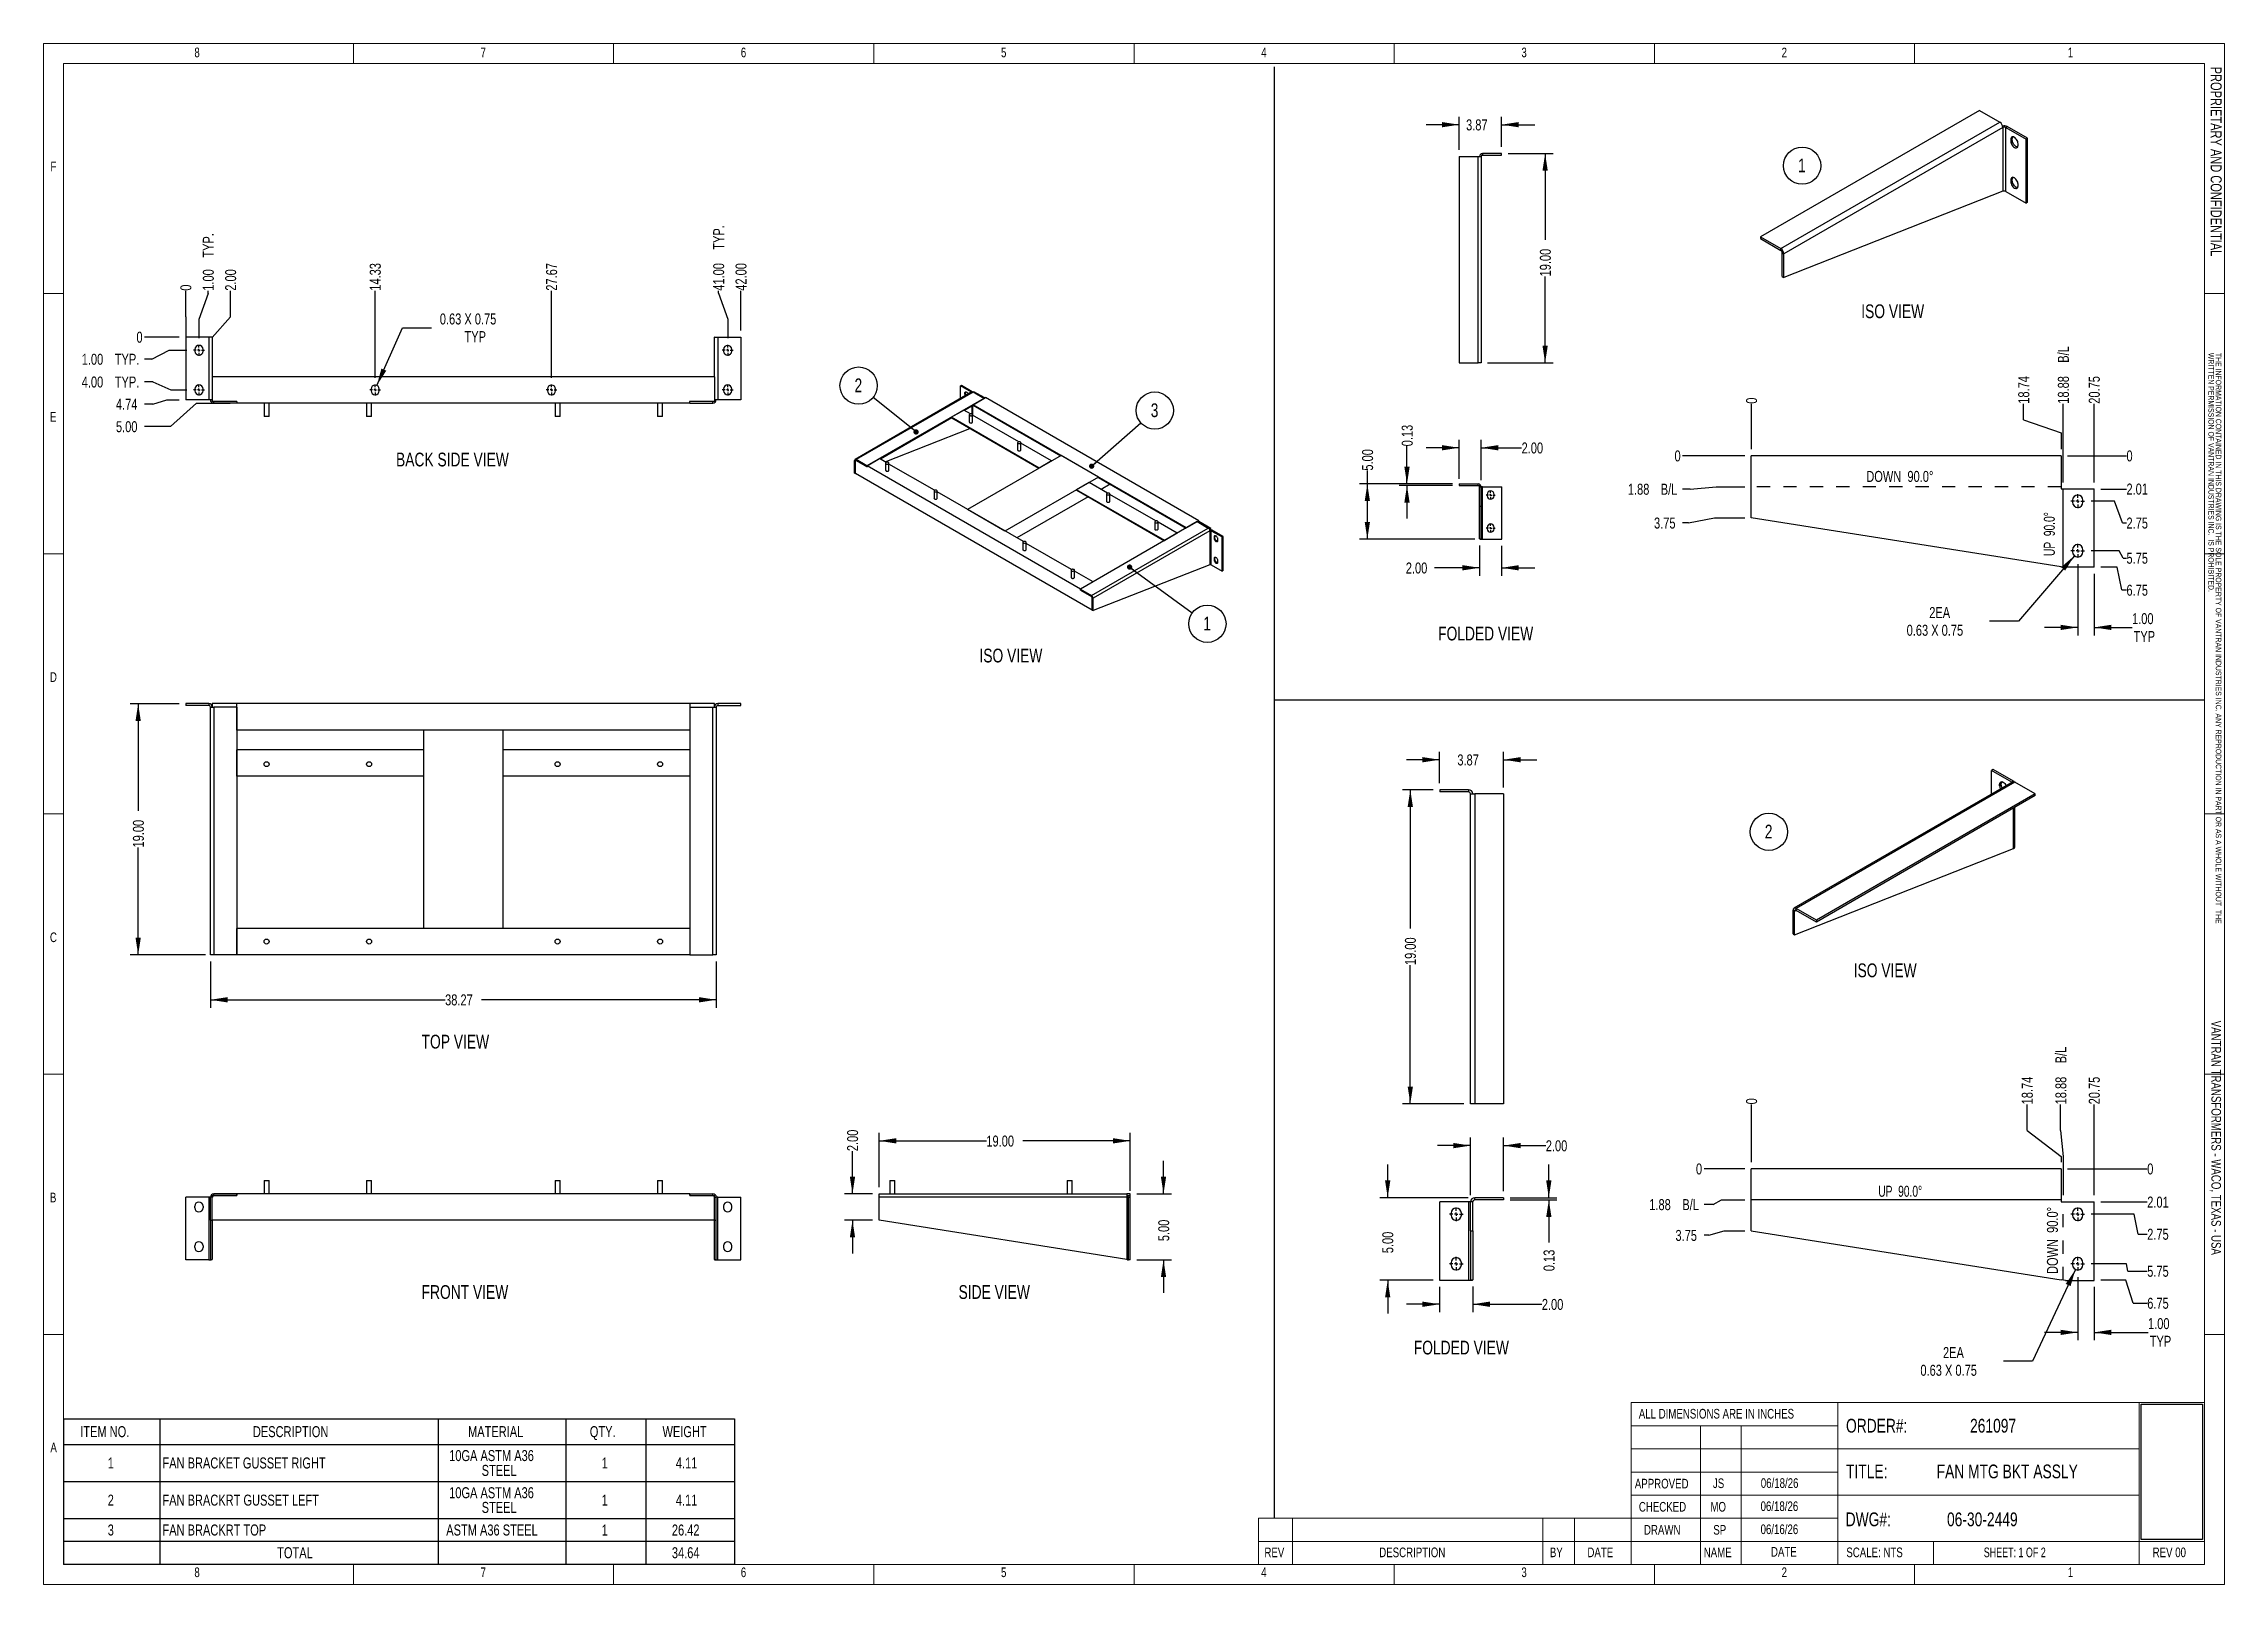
# Model space of a CAD drawing. Header units: inches. Extents: x 0 to 16.5, y 0 to 11.7.
import ezdxf

# ---------------------------------------------------------------- set-up
doc = ezdxf.new("R2010")
doc.units = ezdxf.units.IN
doc.header["$MEASUREMENT"] = 0
doc.linetypes.add('CENTERX2', pattern=[0.8, 0.5, -0.1, 0.1, -0.1])
doc.linetypes.add('HIDDEN', pattern=[0.075, 0.05, -0.025])
doc.layers.add('FORMAT', color=7, linetype='Continuous')
doc.styles.add('SLDTEXTSTYLE0', font='TXT', dxfattribs={"width": 0.75})
doc.styles.add('SLDTEXTSTYLE1', font='TXT', dxfattribs={"width": 0.692308})
doc.styles.add('SLDTEXTSTYLE2', font='TXT', dxfattribs={"width": 0.694444})
doc.dimstyles.new('SLDDIMSTYLE0', dxfattribs={"dimtxt": 0.084961, "dimasz": 0.13, "dimexe": 0, "dimexo": 0.0625, "dimgap": 0.02124, "dimtad": 0, "dimlfac": 10, "dimrnd": 1e-09, "dimzin": 12, "dimdsep": 46, "dimtxsty": 'SLDTEXTSTYLE0', "dimsah": 1, "dimcen": 0.09, "dimadec": 0, "dimazin": 3, "dimtfac": 1, "dimtofl": 0, "dimtmove": 0, "dimatfit": 3, "dimfxl": 0, "dimfrac": 2, "dimtolj": 1, "dimtzin": 12, "dimarcsym": 0})
doc.dimstyles.new('SLDDIMSTYLE1', dxfattribs={"dimtxt": 0.084961, "dimasz": 0.13, "dimexe": 0, "dimexo": 0.0625, "dimgap": 0.02124, "dimtad": 0, "dimlfac": 10, "dimrnd": 1e-09, "dimzin": 4, "dimdsep": 46, "dimtxsty": 'SLDTEXTSTYLE0', "dimsah": 1, "dimcen": 0.09, "dimadec": 0, "dimazin": 1, "dimtfac": 1, "dimtofl": 0, "dimtmove": 0, "dimatfit": 3, "dimfxl": 0, "dimfrac": 2, "dimtolj": 1, "dimtzin": 12, "dimarcsym": 0})
doc.dimstyles.new('SLDDIMSTYLE10', dxfattribs={"dimtxt": 0.084961, "dimasz": 0.13, "dimexe": 0, "dimexo": 0.0625, "dimgap": 0.02124, "dimtad": 0, "dimtih": 1, "dimtoh": 1, "dimlfac": 8, "dimrnd": 1e-09, "dimzin": 12, "dimdsep": 46, "dimtxsty": 'SLDTEXTSTYLE0', "dimblk1": 'NONE', "dimblk2": 'NONE', "dimsah": 1, "dimcen": 0.09, "dimadec": 0, "dimazin": 3, "dimtfac": 1, "dimtofl": 0, "dimtmove": 0, "dimatfit": 3, "dimldrblk": 'NONE', "dimfxl": 0, "dimfrac": 2, "dimtolj": 1, "dimtzin": 12, "dimarcsym": 0})
doc.dimstyles.new('SLDDIMSTYLE11', dxfattribs={"dimtxt": 0.084961, "dimasz": 0.13, "dimexe": 0, "dimexo": 0.0625, "dimgap": 0.02124, "dimtad": 0, "dimtih": 1, "dimtoh": 1, "dimlfac": 8, "dimrnd": 1e-09, "dimzin": 12, "dimdsep": 46, "dimtxsty": 'SLDTEXTSTYLE0', "dimblk1": 'NONE', "dimblk2": 'NONE', "dimsah": 1, "dimcen": 0.09, "dimadec": 0, "dimazin": 3, "dimtfac": 1, "dimtofl": 0, "dimtmove": 0, "dimatfit": 3, "dimldrblk": 'NONE', "dimfxl": 0, "dimfrac": 2, "dimtolj": 1, "dimtzin": 12, "dimarcsym": 0})
doc.dimstyles.new('SLDDIMSTYLE12', dxfattribs={"dimtxt": 0.084961, "dimasz": 0.13, "dimexe": 0, "dimexo": 0.0625, "dimgap": 0.02124, "dimtad": 0, "dimlfac": 8, "dimrnd": 1e-09, "dimzin": 4, "dimdsep": 46, "dimtxsty": 'SLDTEXTSTYLE0', "dimsah": 1, "dimcen": 0.09, "dimadec": 0, "dimazin": 1, "dimtfac": 1, "dimtmove": 0, "dimatfit": 0, "dimfxl": 0, "dimfrac": 2, "dimtolj": 1, "dimtzin": 12, "dimarcsym": 0})
doc.dimstyles.new('SLDDIMSTYLE13', dxfattribs={"dimtxt": 0.084961, "dimasz": 0.13, "dimexe": 0, "dimexo": 0.0625, "dimgap": 0.02124, "dimtad": 0, "dimtih": 1, "dimtoh": 1, "dimlfac": 8, "dimrnd": 1e-09, "dimzin": 12, "dimdsep": 46, "dimtxsty": 'SLDTEXTSTYLE0', "dimsah": 1, "dimcen": 0, "dimadec": 0, "dimazin": 3, "dimtfac": 1, "dimtofl": 0, "dimtmove": 0, "dimatfit": 3, "dimfxl": 0, "dimfrac": 2, "dimtolj": 1, "dimtzin": 12, "dimarcsym": 0})
doc.dimstyles.new('SLDDIMSTYLE14', dxfattribs={"dimtxt": 0.084961, "dimasz": 0.13, "dimexe": 0, "dimexo": 0.0625, "dimgap": 0.02124, "dimtad": 0, "dimlfac": 12, "dimrnd": 1e-09, "dimzin": 4, "dimdsep": 46, "dimtxsty": 'SLDTEXTSTYLE0', "dimsah": 1, "dimcen": 0.09, "dimadec": 0, "dimazin": 1, "dimtfac": 1, "dimtofl": 0, "dimtmove": 0, "dimatfit": 3, "dimfxl": 0, "dimfrac": 2, "dimtolj": 1, "dimtzin": 12, "dimarcsym": 0})
doc.dimstyles.new('SLDDIMSTYLE15', dxfattribs={"dimtxt": 0.084961, "dimasz": 0.13, "dimexe": 0, "dimexo": 0.0625, "dimgap": 0.02124, "dimtad": 0, "dimlfac": 12, "dimrnd": 1e-09, "dimzin": 4, "dimdsep": 46, "dimtxsty": 'SLDTEXTSTYLE0', "dimsah": 1, "dimcen": 0.09, "dimadec": 0, "dimazin": 1, "dimtfac": 1, "dimtmove": 0, "dimatfit": 0, "dimfxl": 0, "dimfrac": 2, "dimtolj": 1, "dimtzin": 12, "dimarcsym": 0})
doc.dimstyles.new('SLDDIMSTYLE16', dxfattribs={"dimtxt": 0.084961, "dimasz": 0.13, "dimexe": 0, "dimexo": 0.0625, "dimgap": 0.02124, "dimtad": 0, "dimlfac": 12, "dimrnd": 1e-09, "dimdsep": 46, "dimtxsty": 'SLDTEXTSTYLE0', "dimsah": 1, "dimcen": 0.09, "dimadec": 0, "dimazin": 2, "dimtfac": 1, "dimtmove": 0, "dimatfit": 0, "dimfxl": 0, "dimfrac": 2, "dimtolj": 1, "dimtzin": 12, "dimarcsym": 0})
doc.dimstyles.new('SLDDIMSTYLE17', dxfattribs={"dimtxt": 0.084961, "dimasz": 0.13, "dimexe": 0, "dimexo": 0.0625, "dimgap": 0.02124, "dimtad": 0, "dimlfac": 12, "dimrnd": 1e-09, "dimzin": 12, "dimdsep": 46, "dimtxsty": 'SLDTEXTSTYLE0', "dimsah": 1, "dimcen": 0.09, "dimadec": 0, "dimazin": 3, "dimtfac": 1, "dimtmove": 0, "dimatfit": 0, "dimfxl": 0, "dimfrac": 2, "dimtolj": 1, "dimtzin": 12, "dimarcsym": 0})
doc.dimstyles.new('SLDDIMSTYLE18', dxfattribs={"dimtxt": 0.084961, "dimasz": 0.13, "dimexe": 0, "dimexo": 0.0625, "dimgap": 0.02124, "dimtad": 0, "dimlfac": 8, "dimrnd": 1e-09, "dimdsep": 46, "dimtxsty": 'SLDTEXTSTYLE0', "dimsah": 1, "dimcen": 0.09, "dimadec": 0, "dimazin": 2, "dimtfac": 1, "dimtmove": 0, "dimatfit": 0, "dimfxl": 0, "dimfrac": 2, "dimtolj": 1, "dimtzin": 12, "dimarcsym": 0})
doc.dimstyles.new('SLDDIMSTYLE19', dxfattribs={"dimtxt": 0.084961, "dimasz": 0.13, "dimexe": 0, "dimexo": 0.0625, "dimgap": 0.02124, "dimtad": 0, "dimlfac": 8, "dimrnd": 1e-09, "dimzin": 4, "dimdsep": 46, "dimtxsty": 'SLDTEXTSTYLE0', "dimsah": 1, "dimcen": 0.09, "dimadec": 0, "dimazin": 1, "dimtfac": 1, "dimtofl": 0, "dimtmove": 0, "dimatfit": 3, "dimfxl": 0, "dimfrac": 2, "dimtolj": 1, "dimtzin": 12, "dimarcsym": 0})
doc.dimstyles.new('SLDDIMSTYLE2', dxfattribs={"dimtxt": 0.18, "dimasz": 0.04, "dimexe": 0, "dimexo": 0.0625, "dimgap": 0, "dimtad": 0, "dimtih": 1, "dimtoh": 1, "dimdec": 0, "dimrnd": 1e-09, "dimzin": 0, "dimdsep": 46, "dimtxsty": 'Standard', "dimblk1": 'DOT', "dimblk2": 'DOT', "dimsah": 1, "dimcen": 0.09, "dimadec": 0, "dimazin": 0, "dimtfac": 0.04, "dimtdec": 0, "dimtofl": 0, "dimtmove": 0, "dimatfit": 3, "dimldrblk": 'DOT', "dimfxl": 0, "dimfrac": 2, "dimtolj": 1, "dimtzin": 0, "dimarcsym": 0})
doc.dimstyles.new('SLDDIMSTYLE20', dxfattribs={"dimtxt": 0.084961, "dimasz": 0.13, "dimexe": 0, "dimexo": 0.0625, "dimgap": 0.02124, "dimtad": 0, "dimlfac": 8, "dimrnd": 1e-09, "dimzin": 12, "dimdsep": 46, "dimtxsty": 'SLDTEXTSTYLE0', "dimsah": 1, "dimcen": 0.09, "dimadec": 0, "dimazin": 3, "dimtfac": 1, "dimtmove": 0, "dimatfit": 0, "dimfxl": 0, "dimfrac": 2, "dimtolj": 1, "dimtzin": 12, "dimarcsym": 0})
doc.dimstyles.new('SLDDIMSTYLE3', dxfattribs={"dimtxt": 0.084961, "dimasz": 0.13, "dimexe": 0, "dimexo": 0.0625, "dimgap": 0.02124, "dimtad": 0, "dimtih": 1, "dimtoh": 1, "dimdec": 0, "dimlfac": 10, "dimrnd": 1e-09, "dimdsep": 46, "dimtxsty": 'SLDTEXTSTYLE0', "dimblk1": 'NONE', "dimblk2": 'NONE', "dimsah": 1, "dimcen": 0.09, "dimadec": 0, "dimazin": 2, "dimtfac": 1, "dimtdec": 0, "dimtofl": 0, "dimtmove": 0, "dimatfit": 3, "dimldrblk": 'NONE', "dimfxl": 0, "dimfrac": 2, "dimtolj": 1, "dimtzin": 12, "dimarcsym": 0})
doc.dimstyles.new('SLDDIMSTYLE4', dxfattribs={"dimtxt": 0.084961, "dimasz": 0.13, "dimexe": 0, "dimexo": 0.0625, "dimgap": 0.02124, "dimtad": 0, "dimtih": 1, "dimtoh": 1, "dimlfac": 10, "dimrnd": 1e-09, "dimzin": 4, "dimdsep": 46, "dimtxsty": 'SLDTEXTSTYLE0', "dimblk1": 'NONE', "dimblk2": 'NONE', "dimsah": 1, "dimcen": 0.09, "dimadec": 0, "dimazin": 1, "dimtfac": 1, "dimtofl": 0, "dimtmove": 0, "dimatfit": 3, "dimldrblk": 'NONE', "dimfxl": 0, "dimfrac": 2, "dimtolj": 1, "dimtzin": 12, "dimarcsym": 0})
doc.dimstyles.new('SLDDIMSTYLE5', dxfattribs={"dimtxt": 0.084961, "dimasz": 0.13, "dimexe": 0, "dimexo": 0.0625, "dimgap": 0.02124, "dimtad": 0, "dimtih": 1, "dimtoh": 1, "dimlfac": 10, "dimrnd": 1e-09, "dimzin": 4, "dimdsep": 46, "dimtxsty": 'SLDTEXTSTYLE0', "dimblk1": 'NONE', "dimblk2": 'NONE', "dimsah": 1, "dimcen": 0.09, "dimadec": 0, "dimazin": 1, "dimtfac": 1, "dimtofl": 0, "dimtmove": 0, "dimatfit": 3, "dimldrblk": 'NONE', "dimfxl": 0, "dimfrac": 2, "dimtolj": 1, "dimtzin": 12, "dimarcsym": 0})
doc.dimstyles.new('SLDDIMSTYLE6', dxfattribs={"dimtxt": 0.084961, "dimasz": 0.13, "dimexe": 0, "dimexo": 0.0625, "dimgap": 0.02124, "dimtad": 0, "dimtih": 1, "dimtoh": 1, "dimlfac": 10, "dimrnd": 1e-09, "dimzin": 12, "dimdsep": 46, "dimtxsty": 'SLDTEXTSTYLE0', "dimblk1": 'NONE', "dimblk2": 'NONE', "dimsah": 1, "dimcen": 0.09, "dimadec": 0, "dimazin": 3, "dimtfac": 1, "dimtofl": 0, "dimtmove": 0, "dimatfit": 3, "dimldrblk": 'NONE', "dimfxl": 0, "dimfrac": 2, "dimtolj": 1, "dimtzin": 12, "dimarcsym": 0})
doc.dimstyles.new('SLDDIMSTYLE7', dxfattribs={"dimtxt": 0.084961, "dimasz": 0.13, "dimexe": 0, "dimexo": 0.0625, "dimgap": 0.02124, "dimtad": 0, "dimtih": 1, "dimtoh": 1, "dimlfac": 10, "dimrnd": 1e-09, "dimzin": 12, "dimdsep": 46, "dimtxsty": 'SLDTEXTSTYLE0', "dimsah": 1, "dimcen": 0, "dimadec": 0, "dimazin": 3, "dimtfac": 1, "dimtofl": 0, "dimtmove": 0, "dimatfit": 3, "dimfxl": 0, "dimfrac": 2, "dimtolj": 1, "dimtzin": 12, "dimarcsym": 0})
doc.dimstyles.new('SLDDIMSTYLE8', dxfattribs={"dimtxt": 0.084961, "dimasz": 0.13, "dimexe": 0, "dimexo": 0.0625, "dimgap": 0.02124, "dimtad": 0, "dimlfac": 10, "dimrnd": 1e-09, "dimzin": 4, "dimdsep": 46, "dimtxsty": 'SLDTEXTSTYLE0', "dimsah": 1, "dimcen": 0.09, "dimadec": 0, "dimazin": 1, "dimtfac": 1, "dimtmove": 0, "dimatfit": 0, "dimfxl": 0, "dimfrac": 2, "dimtolj": 1, "dimtzin": 12, "dimarcsym": 0})
doc.dimstyles.new('SLDDIMSTYLE9', dxfattribs={"dimtxt": 0.084961, "dimasz": 0.13, "dimexe": 0, "dimexo": 0.0625, "dimgap": 0.02124, "dimtad": 0, "dimtih": 1, "dimtoh": 1, "dimdec": 0, "dimlfac": 8, "dimrnd": 1e-09, "dimdsep": 46, "dimtxsty": 'SLDTEXTSTYLE0', "dimblk1": 'NONE', "dimblk2": 'NONE', "dimsah": 1, "dimcen": 0.09, "dimadec": 0, "dimazin": 2, "dimtfac": 1, "dimtdec": 0, "dimtofl": 0, "dimtmove": 0, "dimatfit": 3, "dimldrblk": 'NONE', "dimfxl": 0, "dimfrac": 2, "dimtolj": 1, "dimtzin": 12, "dimarcsym": 0})
picture_1 = doc.add_image_def('image1.bmp', size_in_pixel=(535, 215))

msp = doc.modelspace()

# ---------------------------------------------------------------- texts
at = {"color": 7, "linetype": 'Continuous', "lineweight": 0}
for s, insert, char_height, attachment_point, style in [('8', (1.17963, 11.64401), 0.07292, 2, 'SLDTEXTSTYLE0'), ('7', (3.34499, 11.64401), 0.07292, 2, 'SLDTEXTSTYLE0'), ('6', (5.31349, 11.64401), 0.07292, 2, 'SLDTEXTSTYLE0'), ('5', (7.282, 11.64401), 0.07292, 2, 'SLDTEXTSTYLE0'), ('4', (9.2505, 11.64401), 0.07292, 2, 'SLDTEXTSTYLE0'), ('3', (11.219, 11.64401), 0.07292, 2, 'SLDTEXTSTYLE0'), ('2', (13.18751, 11.64401), 0.07292, 2, 'SLDTEXTSTYLE0'), ('1', (15.35286, 11.64401), 0.07292, 2, 'SLDTEXTSTYLE0'), ('F', (0.07043, 10.78209), 0.07292, 1, 'SLDTEXTSTYLE0'), ('E', (0.06659, 8.88727), 0.07292, 1, 'SLDTEXTSTYLE0'), ('DOWN  90.0°', (14.06139, 8.44176), 0.0833333, 2, 'SLDTEXTSTYLE0'), ('D', (0.06659, 6.91877), 0.07292, 1, 'SLDTEXTSTYLE0'), ('C', (0.06659, 4.95026), 0.07292, 1, 'SLDTEXTSTYLE0'), ('B', (0.06655, 2.98176), 0.07292, 1, 'SLDTEXTSTYLE0'), ('UP  90.0°', (14.0642, 3.03437), 0.083333, 2, 'SLDTEXTSTYLE2'), ('ORDER#:', (13.65418, 1.27106), 0.104167, 1, 'SLDTEXTSTYLE0'), ('261097', (14.59262, 1.27106), 0.104167, 1, 'SLDTEXTSTYLE0'), ('A', (0.07011, 1.09162), 0.07292, 1, 'SLDTEXTSTYLE0'), ('TITLE:', (13.65418, 0.9253), 0.104167, 1, 'SLDTEXTSTYLE0'), ('FAN MTG BKT ASSLY', (14.33991, 0.9253), 0.1041667, 1, 'SLDTEXTSTYLE0'), ('CHECKED', (12.08715, 0.64228), 0.072917, 1, 'SLDTEXTSTYLE0'), ('MO', (12.62852, 0.64228), 0.072917, 1, 'SLDTEXTSTYLE0'), ('06/18/26', (13.00805, 0.64651), 0.072917, 1, 'SLDTEXTSTYLE0'), ('DWG#:', (13.65164, 0.5628), 0.104167, 1, 'SLDTEXTSTYLE0'), ('06-30-2449', (14.41833, 0.5628), 0.104167, 1, 'SLDTEXTSTYLE0'), ('DRAWN', (12.12577, 0.46792), 0.072917, 1, 'SLDTEXTSTYLE0'), ('SP', (12.65038, 0.46792), 0.072917, 1, 'SLDTEXTSTYLE0'), ('06/16/26', (13.00805, 0.47215), 0.072917, 1, 'SLDTEXTSTYLE0'), ('REV', (9.2544, 0.29734), 0.072917, 1, 'SLDTEXTSTYLE0'), ('DESCRIPTION', (10.12299, 0.29734), 0.0729167, 1, 'SLDTEXTSTYLE0'), ('BY', (11.41394, 0.29734), 0.072917, 1, 'SLDTEXTSTYLE0'), ('DATE', (11.69787, 0.29734), 0.072917, 1, 'SLDTEXTSTYLE0'), ('NAME', (12.57787, 0.29734), 0.072917, 1, 'SLDTEXTSTYLE0'), ('DATE', (13.08664, 0.30157), 0.072917, 1, 'SLDTEXTSTYLE0'), ('SCALE: NTS', (13.65682, 0.29734), 0.072917, 1, 'SLDTEXTSTYLE0'), ('SHEET: 1 OF 2', (14.69639, 0.29734), 0.0729167, 1, 'SLDTEXTSTYLE1'), ('REV 00', (15.97401, 0.29734), 0.072917, 1, 'SLDTEXTSTYLE0'), ('8', (1.17963, 0.14676), 0.07292, 2, 'SLDTEXTSTYLE0'), ('7', (3.34499, 0.14676), 0.07292, 2, 'SLDTEXTSTYLE0'), ('6', (5.31349, 0.14676), 0.07292, 2, 'SLDTEXTSTYLE0'), ('5', (7.282, 0.14676), 0.07292, 2, 'SLDTEXTSTYLE0'), ('4', (9.2505, 0.14676), 0.07292, 2, 'SLDTEXTSTYLE0'), ('3', (11.219, 0.14676), 0.07292, 2, 'SLDTEXTSTYLE0'), ('2', (13.18751, 0.14676), 0.07292, 2, 'SLDTEXTSTYLE0'), ('1', (15.35286, 0.14676), 0.07292, 2, 'SLDTEXTSTYLE0')]:
    msp.add_mtext(s, dxfattribs=dict(at, insert=insert, char_height=char_height, attachment_point=attachment_point, style=style))
for s, insert, char_height, attachment_point, rotation, style in [('PROPRIETARY AND CONFIDENTIAL', (16.49631, 11.4998), 0.0833333, 1, 270, 'SLDTEXTSTYLE0'), ('UP  90.0°', (15.15073, 7.96376), 0.083333, 2, 90, 'SLDTEXTSTYLE2'), ('VANTRAN TRANSFORMERS - WACO, TEXAS - USA', (16.49134, 3.39692), 0.0729167, 2, 270, 'SLDTEXTSTYLE0'), ('DOWN  90.0°', (15.17432, 2.62024), 0.0833333, 2, 90, 'SLDTEXTSTYLE0')]:
    msp.add_mtext(s, dxfattribs=dict(at, insert=insert, char_height=char_height, attachment_point=attachment_point, rotation=rotation, style=style))
at = {"layer": 'FORMAT', "attachment_point": 1, "style": 'SLDTEXTSTYLE0'}
for s, insert, char_height in [('ISO VIEW', (13.76945, 9.70157), 0.104167), ('BACK SIDE VIEW', (2.68486, 8.58002), 0.1041667), ('FOLDED VIEW', (10.56833, 7.26362), 0.1041667), ('ISO VIEW', (7.09856, 7.09713), 0.104167), ('ISO VIEW', (13.71255, 4.71588), 0.104167), ('TOP VIEW', (2.87816, 4.1763), 0.104167), ('FRONT VIEW', (2.87816, 2.28242), 0.104167), ('SIDE VIEW', (6.94043, 2.28242), 0.104167), ('FOLDED VIEW', (10.38428, 1.86213), 0.1041667), ('ALL DIMENSIONS ARE IN INCHES', (12.08668, 1.34622), 0.0729167), ('06/18/26', (13.00966, 0.82151), 0.072917), ('APPROVED', (12.05662, 0.81728), 0.072917), ('JS', (12.64736, 0.82019), 0.072917)]:
    msp.add_mtext(s, dxfattribs=dict(at, insert=insert, char_height=char_height))

# ---------------------------------------------------------------- blocks, each defined once
blk = doc.blocks.new('SW_NOTE_0')
at = {"color": 0, "linetype": 'Continuous', "lineweight": 0, "attachment_point": 1, "rotation": 270, "style": 'SLDTEXTSTYLE0'}
for s, insert, char_height in [('WRITTEN PERMISSION OF VANTRAN INDUSTRIES INC.  IS PROHIBITED.', (-0.002, 0), 0.04167), ('THE INFORMATION CONTAINED IN THIS DRAWING IS THE SOLE PROPERTY OF VANTRAN INDUSTRIES INC. ANY REPRODUCTION IN PART OR AS A WHOLE WITHOUT  THE', (0.054, 0), 0.041667)]:
    blk.add_mtext(s, dxfattribs=dict(at, insert=insert, char_height=char_height))
blk = doc.blocks.new('SW_TABLEANNOTATION_0')
at = {"layer": 'FORMAT', "color": 0}
for p, q in [((0, 0), (0, -0.194)), ((0, 0), (0.73, 0)), ((0.73, 0), (0.73, -0.194)), ((0.73, 0), (2.834, 0)), ((2.834, 0), (2.834, -0.194)), ((2.834, 0), (3.801, 0)), ((3.801, 0), (3.801, -0.194)), ((3.801, 0), (4.405, 0)), ((4.405, 0), (4.405, -0.194)), ((4.405, 0), (5.077, 0)), ((5.077, 0), (5.077, -0.194)), ((0, -0.194), (0.73, -0.194)), ((0, -0.194), (0, -0.475)), ((0.73, -0.194), (2.834, -0.194)), ((0.73, -0.194), (0.73, -0.475)), ((2.834, -0.194), (3.801, -0.194)), ((2.834, -0.194), (2.834, -0.475)), ((3.801, -0.194), (4.405, -0.194)), ((3.801, -0.194), (3.801, -0.475)), ((4.405, -0.194), (5.077, -0.194)), ((4.405, -0.194), (4.405, -0.475)), ((5.077, -0.194), (5.077, -0.475)), ((0, -0.475), (0, -0.755)), ((0, -0.475), (0.73, -0.475)), ((0.73, -0.475), (0.73, -0.755)), ((0.73, -0.475), (2.834, -0.475)), ((2.834, -0.475), (2.834, -0.755)), ((2.834, -0.475), (3.801, -0.475)), ((3.801, -0.475), (3.801, -0.755)), ((3.801, -0.475), (4.405, -0.475)), ((4.405, -0.475), (4.405, -0.755)), ((4.405, -0.475), (5.077, -0.475)), ((5.077, -0.475), (5.077, -0.755)), ((0, -0.755), (0, -0.927)), ((0, -0.755), (0.73, -0.755)), ((0.73, -0.755), (0.73, -0.927)), ((0.73, -0.755), (2.834, -0.755)), ((2.834, -0.755), (2.834, -0.927)), ((2.834, -0.755), (3.801, -0.755)), ((3.801, -0.755), (3.801, -0.927)), ((3.801, -0.755), (4.405, -0.755)), ((4.405, -0.755), (4.405, -0.927)), ((4.405, -0.755), (5.077, -0.755)), ((5.077, -0.755), (5.077, -0.927)), ((0, -0.927), (0, -1.1)), ((0, -0.927), (0.73, -0.927)), ((0.73, -0.927), (0.73, -1.1)), ((0.73, -0.927), (2.834, -0.927)), ((2.834, -0.927), (2.834, -1.1)), ((2.834, -0.927), (3.801, -0.927)), ((3.801, -0.927), (3.801, -1.1)), ((3.801, -0.927), (4.405, -0.927)), ((4.405, -0.927), (4.405, -1.1)), ((4.405, -0.927), (5.077, -0.927)), ((5.077, -0.927), (5.077, -1.1)), ((0, -1.1), (0.73, -1.1)), ((0.73, -1.1), (2.834, -1.1)), ((2.834, -1.1), (3.801, -1.1)), ((3.801, -1.1), (4.405, -1.1)), ((4.405, -1.1), (5.077, -1.1))]:
    blk.add_line(p, q, dxfattribs=at)
at = {"layer": 'FORMAT', "color": 0, "attachment_point": 1, "style": 'SLDTEXTSTYLE0'}
for s, insert, char_height in [('ITEM NO.', (0.127, -0.056), 0.0833), ('DESCRIPTION', (1.433, -0.056), 0.08333), ('MATERIAL', (3.061, -0.056), 0.0833), ('QTY.', (3.982, -0.056), 0.0833), ('WEIGHT', (4.532, -0.056), 0.0833), ('1', (0.335, -0.293), 0.0833), ('FAN BRACKET GUSSET RIGHT', (0.749, -0.293), 0.08333), ('10GA ASTM A36', (2.918, -0.237), 0.08333), ('1', (4.072, -0.293), 0.0833), ('4.11', (4.633, -0.293), 0.0833), ('STEEL', (3.164, -0.349), 0.0833), ('2', (0.335, -0.574), 0.0833), ('FAN BRACKRT GUSSET LEFT', (0.749, -0.574), 0.08333), ('10GA ASTM A36', (2.918, -0.518), 0.08333), ('STEEL', (3.164, -0.629), 0.0833), ('1', (4.072, -0.574), 0.0833), ('4.11', (4.633, -0.574), 0.0833), ('3', (0.335, -0.8), 0.0833), ('FAN BRACKRT TOP', (0.749, -0.8), 0.08333), ('ASTM A36 STEEL', (2.896, -0.8), 0.08333), ('1', (4.072, -0.8), 0.0833), ('26.42', (4.603, -0.8), 0.0833), ('TOTAL', (1.617, -0.972), 0.0833), ('34.64', (4.603, -0.972), 0.0833)]:
    blk.add_mtext(s, dxfattribs=dict(at, insert=insert, char_height=char_height))
blk = doc.blocks.new('Drawing View2')
at = {"color": 7, "linetype": 'Continuous', "lineweight": 25}
for p, q in [((-3.8125, 1.9), (-3.8125, 1.88655)), ((-3.63845, 1.9), (-3.8125, 1.9)), ((-3.63845, 1.88655), (-3.8125, 1.88655)), ((-3.63845, 1.9), (-3.63845, 1.88655)), ((-3.62595, 1.87405), (-3.6, 1.87405)), ((-3.62595, 0), (-3.62595, 1.87405)), ((-3.6125, 1.9), (-3.6125, 1.87405)), ((-3.425, 1.9), (-3.6125, 1.9)), ((-3.6, 1.87405), (-3.6, 0)), ((-3.42595, 1.87405), (-3.6, 1.87405)), ((-3.42595, 1.87405), (-3.42595, 0)), ((-3.42595, 1.8625), (-3.425, 1.8625)), ((-3.425, 1.7), (-3.425, 1.9)), ((0, 1.9), (-3.425, 1.9)), ((0, 1.9), (0, 1.7)), ((0.1875, 1.9), (0, 1.9)), ((0.00095, 1.8625), (0, 1.8625)), ((0.00095, 1.87405), (0.175, 1.87405)), ((0.00095, 1.87405), (0.00095, 0)), ((0.175, 0), (0.175, 1.87405)), ((0.175, 1.87405), (0.20095, 1.87405)), ((0.1875, 1.87405), (0.1875, 1.9)), ((0.20095, 1.87405), (0.20095, 0)), ((0.21345, 1.9), (0.21345, 1.88655)), ((0.3875, 1.9), (0.21345, 1.9)), ((0.21345, 1.88655), (0.3875, 1.88655)), ((0.3875, 1.88655), (0.3875, 1.9)), ((0, 1.7), (-3.425, 1.7)), ((-1.4125, 1.7), (-2.0125, 1.7)), ((-2.0125, 1.7), (-2.0125, 0.2)), ((-1.4125, 1.7), (-1.4125, 0.2)), ((-3.42595, 1.55), (-3.425, 1.55)), ((-3.42595, 1.5125), (-3.425, 1.5125)), ((-3.425, 1.35), (-3.425, 1.55)), ((-2.0125, 1.55), (-3.425, 1.55)), ((-2.0125, 1.55), (-2.0125, 1.35)), ((0, 1.55), (-1.4125, 1.55)), ((-1.4125, 1.55), (-1.4125, 1.35)), ((0, 1.55), (0, 1.35)), ((0.00095, 1.55), (0, 1.55)), ((0.00095, 1.5125), (0, 1.5125)), ((-2.0125, 1.35), (-3.425, 1.35)), ((0, 1.35), (-1.4125, 1.35)), ((-3.425, 0), (-3.425, 0.2)), ((0, 0.2), (-3.425, 0.2)), ((-1.4125, 0.2), (-2.0125, 0.2)), ((0, 0.2), (0, 0)), ((-3.6, 0), (-3.62595, 0)), ((-3.42595, 0), (-3.6, 0)), ((-3.425, 0.0375), (-3.42595, 0.0375)), ((-3.42595, 0), (-3.425, 0)), ((0, 0), (-3.425, 0)), ((0.00095, 0.0375), (0, 0.0375)), ((0, 0), (0.00095, 0)), ((0.00095, 0), (0.175, 0)), ((0.20095, 0), (0.175, 0))]:
    blk.add_line(p, q, dxfattribs=at)
for centre in [(-3.2005, 1.442), (-2.4255, 1.442), (-0.99905, 1.442), (-0.22405, 1.442), (-3.2005, 0.1), (-2.4255, 0.1), (-0.99905, 0.1), (-0.22405, 0.1)]:
    blk.add_circle(centre, 0.01875, dxfattribs=at)
for centre, radius, start, end in [((-3.63845, 1.87405), 0.02595, 360, 90), ((-3.63845, 1.87405), 0.0125, 360, 90), ((0.21345, 1.87405), 0.02595, 90, 180), ((0.21345, 1.87405), 0.0125, 90, 180)]:
    blk.add_arc(centre, radius, start, end, dxfattribs=at)
blk = doc.blocks.new('_D')
at = {"layer": 'FORMAT'}
for p, q in [((1.28, 4.731), (1.28, 4.381)), ((5.107, 4.731), (5.107, 4.381)), ((1.28, 4.441), (3.056, 4.441)), ((5.107, 4.441), (3.332, 4.441))]:
    blk.add_line(p, q, dxfattribs=at)
for points in [[(1.28, 4.441), (1.41, 4.421), (1.41, 4.461)], [(5.107, 4.441), (4.977, 4.461), (4.977, 4.421)]]:
    blk.add_solid(points, dxfattribs=at)
at = {"layer": 'FORMAT', "insert": (3.056, 4.482), "char_height": 0.0833, "attachment_point": 1, "style": 'SLDTEXTSTYLE0'}
blk.add_mtext('38.27', dxfattribs=at)
blk = doc.blocks.new('_D_1')
at = {"layer": 'FORMAT'}
for p, q in [((1.044, 6.681), (0.674, 6.681)), ((0.734, 6.681), (0.734, 5.87)), ((0.734, 4.781), (0.734, 5.593)), ((1.244, 4.781), (0.674, 4.781))]:
    blk.add_line(p, q, dxfattribs=at)
for points in [[(0.734, 6.681), (0.714, 6.551), (0.754, 6.551)], [(0.734, 4.781), (0.754, 4.911), (0.714, 4.911)]]:
    blk.add_solid(points, dxfattribs=at)
at = {"layer": 'FORMAT', "insert": (0.694, 5.593), "char_height": 0.0833, "attachment_point": 1, "rotation": 90, "style": 'SLDTEXTSTYLE0'}
blk.add_mtext('19.00', dxfattribs=at)
blk = doc.blocks.new('Drawing View4')
at = {"color": 7, "linetype": 'Continuous', "lineweight": 25}
for p, q in [((-0.011, 0.1), (-0.894, -0.41)), ((-0.002, 0.099), (-0.886, -0.411)), ((0.08, 0.051), (-0.804, -0.459)), ((-0.09, 0.15), (-0.096, 0.146)), ((-0.096, 0.05), (-0.096, 0.146)), ((-0.014, 0.099), (-0.096, 0.146)), ((-0.008, 0.102), (-0.09, 0.15)), ((-0.064, 0.09), (-0.058, 0.094)), ((-0.064, 0.083), (-0.064, 0.09)), ((-0.064, 0.083), (-0.058, 0.087)), ((-0.058, 0.087), (-0.058, 0.094)), ((-0.008, 0.102), (-0.014, 0.099)), ((-0.014, 0.098), (-0.014, 0.099)), ((-0.014, 0.099), (-0.014, 0.098)), ((0.004, 0.102), (-0.002, 0.099)), ((0.08, 0.051), (-0.002, 0.099)), ((-0.002, 0.004), (0.093, 0.058)), ((-0.002, 0.004), (-0.002, 0.004)), ((1.613, -0.928), (-0.002, 0.004)), ((0.664, -0.381), (-0.002, 0.004)), ((0, 0), (0.662, -0.382)), ((0.087, 0.055), (0.004, 0.102)), ((0.08, 0.051), (0.08, 0.051)), ((1.707, -0.874), (0.093, 0.058)), ((-0.163, -0.096), (-0.703, -0.408)), ((-0.167, -0.091), (-0.072, -0.037)), ((0.499, -0.476), (-0.167, -0.091)), ((-0.167, -0.091), (-0.167, -0.091)), ((0.499, -0.476), (-0.167, -0.091)), ((-0.165, -0.095), (0.497, -0.477)), ((-0.163, -0.096), (0.497, -0.477)), ((-0.022, -0.066), (-0.072, -0.037)), ((0.002, -0.001), (-0.067, -0.04)), ((-0.03, -0.073), (-0.03, -0.127)), ((-0.008, -0.068), (-0.008, -0.007)), ((-0.005, -0.127), (-0.005, -0.073)), ((0.344, -0.277), (-0.005, -0.076)), ((-0.003, -0.077), (-0.003, -0.004)), ((0.002, -0.001), (0.662, -0.382)), ((-0.667, -0.428), (-0.026, -0.176)), ((0.335, -0.284), (0.335, -0.338)), ((0.36, -0.338), (0.36, -0.284)), ((0.593, -0.421), (0.36, -0.287)), ((-0.891, -0.422), (-0.898, -0.418)), ((-0.898, -0.513), (-0.898, -0.418)), ((-0.891, -0.517), (-0.891, -0.415)), ((-0.891, -0.415), (-0.803, -0.466)), ((-0.891, -0.517), (-0.891, -0.422)), ((-0.886, -0.419), (-0.886, -0.411)), ((-0.804, -0.459), (-0.886, -0.411)), ((-0.804, -0.466), (-0.886, -0.419)), ((-0.804, -0.459), (-0.804, -0.466)), ((-0.803, -0.459), (-0.709, -0.404)), ((0.811, -1.391), (-0.803, -0.459)), ((-0.803, -0.466), (-0.803, -0.459)), ((-0.659, -0.433), (-0.709, -0.404)), ((-0.663, -0.438), (-0.663, -0.493)), ((-0.638, -0.493), (-0.638, -0.438)), ((-0.294, -0.644), (-0.638, -0.445)), ((0.664, -0.381), (-0.043, -0.789)), ((0.593, -0.421), (0.499, -0.476)), ((0.947, -0.544), (0.664, -0.381)), ((-0.898, -0.513), (-0.891, -0.517)), ((0.9, -1.551), (-0.891, -0.517)), ((-0.297, -0.649), (-0.297, -0.704)), ((-0.272, -0.704), (-0.272, -0.649)), ((0.379, -1.032), (-0.272, -0.656)), ((0.947, -0.544), (0.24, -0.952)), ((0.876, -0.585), (0.782, -0.639)), ((1.448, -1.023), (0.782, -0.639)), ((0.782, -0.639), (0.782, -0.639)), ((1.448, -1.024), (0.782, -0.639)), ((0.784, -0.643), (1.446, -1.025)), ((1.016, -0.665), (0.876, -0.585)), ((0.947, -0.551), (0.947, -0.544)), ((1.613, -0.928), (0.947, -0.544)), ((0.947, -0.547), (1.611, -0.93)), ((0.95, -0.549), (0.947, -0.551)), ((1.035, -0.598), (0.967, -0.637)), ((1.035, -0.598), (1.611, -0.93)), ((0.24, -0.952), (-0.043, -0.789)), ((0.87, -0.693), (0.33, -1.004)), ((0.872, -0.694), (1.446, -1.025)), ((0.872, -0.694), (0.872, -0.694)), ((1.008, -0.672), (1.008, -0.727)), ((1.033, -0.727), (1.033, -0.672)), ((1.381, -0.876), (1.033, -0.675)), ((1.695, -0.881), (0.812, -1.391)), ((0.894, -1.439), (1.777, -0.929)), ((1.79, -0.95), (0.906, -1.46)), ((1.373, -0.883), (1.373, -0.937)), ((1.398, -0.937), (1.398, -0.883)), ((1.542, -0.969), (1.398, -0.886)), ((1.542, -0.969), (1.448, -1.023)), ((1.542, -0.969), (1.542, -0.97)), ((1.707, -0.874), (1.613, -0.928)), ((1.613, -0.928), (1.613, -0.928)), ((1.613, -0.929), (1.613, -0.928)), ((1.695, -0.881), (1.777, -0.929)), ((1.707, -0.881), (1.701, -0.884)), ((1.707, -0.881), (1.707, -0.874)), ((1.796, -0.932), (1.707, -0.881)), ((1.786, -0.937), (1.796, -0.932)), ((1.79, -0.95), (1.79, -1.207)), ((1.796, -0.943), (1.796, -0.932)), ((1.808, -0.946), (1.801, -0.95)), ((1.801, -1.208), (1.801, -0.95)), ((1.801, -0.95), (1.883, -0.997)), ((1.89, -0.993), (1.808, -0.946)), ((0.375, -1.037), (0.375, -1.092)), ((0.4, -1.092), (0.4, -1.037)), ((0.744, -1.243), (0.4, -1.045)), ((1.448, -1.024), (1.448, -1.023)), ((1.448, -1.024), (1.448, -1.024)), ((1.822, -0.998), (1.828, -0.995)), ((1.822, -0.998), (1.822, -1.005)), ((1.822, -1.005), (1.828, -1.001)), ((1.828, -1.001), (1.828, -0.995)), ((1.851, -1.022), (1.851, -1.015)), ((1.883, -0.997), (1.89, -0.993)), ((1.883, -1.255), (1.883, -0.997)), ((1.89, -1.251), (1.89, -0.993)), ((0.74, -1.248), (0.74, -1.303)), ((0.765, -1.303), (0.765, -1.248)), ((0.906, -1.336), (0.765, -1.255)), ((1.79, -1.207), (0.906, -1.554)), ((1.801, -1.208), (1.883, -1.255)), ((1.822, -1.162), (1.828, -1.158)), ((1.822, -1.162), (1.822, -1.168)), ((1.822, -1.168), (1.828, -1.165)), ((1.828, -1.165), (1.828, -1.158)), ((1.851, -1.185), (1.851, -1.179)), ((1.89, -1.251), (1.883, -1.255)), ((0.906, -1.336), (0.811, -1.391)), ((0.811, -1.398), (0.811, -1.391)), ((0.812, -1.397), (0.811, -1.398)), ((0.811, -1.398), (0.9, -1.449)), ((0.812, -1.391), (0.812, -1.398)), ((0.812, -1.391), (0.894, -1.439)), ((0.812, -1.398), (0.894, -1.446)), ((0.894, -1.446), (0.894, -1.439)), ((0.9, -1.551), (0.9, -1.449)), ((0.9, -1.456), (0.906, -1.46)), ((0.9, -1.551), (0.9, -1.456)), ((0.906, -1.336), (0.906, -1.336)), ((0.906, -1.337), (0.906, -1.336)), ((0.906, -1.554), (0.906, -1.46)), ((0.9, -1.551), (0.906, -1.554))]:
    blk.add_line(p, q, dxfattribs=at)
at = {"color": 7, "linetype": 'Continuous', "lineweight": 25, "flags": 128}
for points in [[(-0.064, 0.09), (-0.064, 0.094), (-0.063, 0.097), (-0.061, 0.099), (-0.058, 0.1), (-0.056, 0.101), (-0.053, 0.1), (-0.049, 0.099), (-0.046, 0.096), (-0.043, 0.093), (-0.04, 0.09), (-0.038, 0.086), (-0.037, 0.084)], [(-0.005, 0.1), (-0.006, 0.101), (-0.008, 0.102)], [(-0.026, -0.078), (-0.024, -0.079), (-0.02, -0.08), (-0.017, -0.08), (-0.014, -0.08), (-0.011, -0.079), (-0.008, -0.078), (-0.006, -0.076), (-0.005, -0.074), (-0.005, -0.072), (-0.006, -0.07), (-0.008, -0.069), (-0.01, -0.067), (-0.013, -0.066), (-0.016, -0.066), (-0.02, -0.066), (-0.023, -0.067), (-0.026, -0.068), (-0.028, -0.069), (-0.029, -0.071), (-0.03, -0.073), (-0.03, -0.075), (-0.028, -0.077), (-0.026, -0.078)], [(-0.026, -0.133), (-0.024, -0.134), (-0.02, -0.134), (-0.017, -0.135), (-0.014, -0.134), (-0.011, -0.134), (-0.008, -0.132), (-0.006, -0.131), (-0.005, -0.129), (-0.005, -0.127)], [(0.339, -0.289), (0.342, -0.29), (0.345, -0.291), (0.348, -0.291), (0.352, -0.291), (0.355, -0.29), (0.357, -0.289), (0.359, -0.287), (0.36, -0.285), (0.36, -0.283), (0.359, -0.281), (0.358, -0.28), (0.355, -0.278), (0.352, -0.277), (0.349, -0.277), (0.346, -0.277), (0.342, -0.277), (0.34, -0.279), (0.337, -0.28), (0.336, -0.282), (0.335, -0.284), (0.336, -0.286), (0.337, -0.287), (0.339, -0.289)], [(-0.659, -0.443), (-0.656, -0.445), (-0.653, -0.445), (-0.65, -0.445), (-0.646, -0.445), (-0.643, -0.444), (-0.641, -0.443), (-0.639, -0.441), (-0.638, -0.439), (-0.638, -0.438), (-0.639, -0.436), (-0.64, -0.434), (-0.643, -0.433), (-0.646, -0.432), (-0.649, -0.431), (-0.652, -0.431), (-0.656, -0.432), (-0.658, -0.433), (-0.661, -0.434), (-0.662, -0.436), (-0.663, -0.438), (-0.662, -0.44), (-0.661, -0.442), (-0.659, -0.443)], [(-0.659, -0.498), (-0.656, -0.499), (-0.653, -0.5), (-0.65, -0.5), (-0.646, -0.5), (-0.643, -0.499), (-0.641, -0.497), (-0.639, -0.496), (-0.638, -0.494), (-0.638, -0.493)], [(0.339, -0.343), (0.342, -0.345), (0.345, -0.345), (0.348, -0.346), (0.352, -0.345), (0.355, -0.344), (0.357, -0.343), (0.359, -0.341), (0.36, -0.34), (0.36, -0.338)], [(-0.294, -0.654), (-0.291, -0.655), (-0.288, -0.656), (-0.284, -0.656), (-0.281, -0.656), (-0.278, -0.655), (-0.275, -0.654), (-0.274, -0.652), (-0.272, -0.65), (-0.272, -0.648), (-0.273, -0.647), (-0.275, -0.645), (-0.277, -0.643), (-0.28, -0.642), (-0.284, -0.642), (-0.287, -0.642), (-0.29, -0.643), (-0.293, -0.644), (-0.295, -0.645), (-0.297, -0.647), (-0.297, -0.649), (-0.297, -0.651), (-0.296, -0.653), (-0.294, -0.654)], [(-0.294, -0.709), (-0.291, -0.71), (-0.288, -0.711), (-0.284, -0.711), (-0.281, -0.71), (-0.278, -0.71), (-0.275, -0.708), (-0.274, -0.707), (-0.272, -0.705), (-0.272, -0.704)], [(1.011, -0.677), (1.014, -0.678), (1.017, -0.679), (1.021, -0.679), (1.024, -0.679), (1.027, -0.678), (1.03, -0.677), (1.032, -0.675), (1.033, -0.673), (1.033, -0.671), (1.032, -0.669), (1.03, -0.668), (1.028, -0.666), (1.025, -0.665), (1.022, -0.665), (1.018, -0.665), (1.015, -0.666), (1.012, -0.667), (1.01, -0.668), (1.008, -0.67), (1.008, -0.672), (1.008, -0.674), (1.009, -0.676), (1.011, -0.677)], [(1.011, -0.732), (1.014, -0.733), (1.017, -0.734), (1.021, -0.734), (1.024, -0.733), (1.027, -0.733), (1.03, -0.731), (1.032, -0.73), (1.033, -0.728), (1.033, -0.727)], [(1.377, -0.888), (1.379, -0.889), (1.383, -0.89), (1.386, -0.89), (1.389, -0.89), (1.392, -0.889), (1.395, -0.888), (1.397, -0.886), (1.398, -0.884), (1.398, -0.882), (1.397, -0.88), (1.396, -0.879), (1.393, -0.877), (1.39, -0.876), (1.387, -0.876), (1.383, -0.876), (1.38, -0.877), (1.377, -0.878), (1.375, -0.879), (1.374, -0.881), (1.373, -0.883), (1.373, -0.885), (1.375, -0.887), (1.377, -0.888)], [(1.377, -0.943), (1.379, -0.944), (1.383, -0.944), (1.386, -0.945), (1.389, -0.944), (1.392, -0.944), (1.395, -0.942), (1.397, -0.941), (1.398, -0.939), (1.398, -0.937)], [(1.851, -1.015), (1.851, -1.011), (1.85, -1.007), (1.848, -1.003), (1.845, -0.999), (1.843, -0.995), (1.84, -0.992), (1.836, -0.99), (1.833, -0.988), (1.83, -0.988), (1.827, -0.988), (1.825, -0.989), (1.823, -0.992), (1.822, -0.995), (1.822, -0.998)], [(0.379, -1.042), (0.382, -1.044), (0.385, -1.044), (0.388, -1.045), (0.391, -1.044), (0.394, -1.043), (0.397, -1.042), (0.399, -1.04), (0.4, -1.039), (0.4, -1.037), (0.399, -1.035), (0.398, -1.033), (0.395, -1.032), (0.392, -1.031), (0.389, -1.03), (0.386, -1.03), (0.382, -1.031), (0.379, -1.032), (0.377, -1.033), (0.376, -1.035), (0.375, -1.037), (0.375, -1.039), (0.377, -1.041), (0.379, -1.042)], [(0.379, -1.097), (0.382, -1.098), (0.385, -1.099), (0.388, -1.099), (0.391, -1.099), (0.394, -1.098), (0.397, -1.097), (0.399, -1.095), (0.4, -1.093), (0.4, -1.092)], [(1.822, -1.005), (1.822, -1.009), (1.823, -1.013), (1.825, -1.018), (1.827, -1.022), (1.83, -1.025), (1.833, -1.028), (1.836, -1.031), (1.84, -1.032), (1.843, -1.033), (1.845, -1.032), (1.848, -1.031), (1.85, -1.029), (1.851, -1.026), (1.851, -1.022)], [(1.851, -1.179), (1.851, -1.175), (1.85, -1.17), (1.848, -1.166), (1.845, -1.162), (1.843, -1.158), (1.84, -1.155), (1.836, -1.153), (1.833, -1.152), (1.83, -1.151), (1.827, -1.151), (1.825, -1.153), (1.823, -1.155), (1.822, -1.158), (1.822, -1.162)], [(1.849, -1.029), (1.849, -1.029), (1.846, -1.028), (1.843, -1.027), (1.839, -1.025), (1.836, -1.022), (1.833, -1.018), (1.831, -1.014), (1.829, -1.01), (1.828, -1.005), (1.828, -1.001)], [(0.744, -1.253), (0.747, -1.255), (0.75, -1.255), (0.753, -1.255), (0.757, -1.255), (0.76, -1.254), (0.762, -1.253), (0.764, -1.251), (0.765, -1.249), (0.765, -1.248), (0.765, -1.246), (0.763, -1.244), (0.761, -1.243), (0.758, -1.242), (0.754, -1.241), (0.751, -1.241), (0.748, -1.242), (0.745, -1.243), (0.743, -1.244), (0.741, -1.246), (0.74, -1.248), (0.741, -1.25), (0.742, -1.252), (0.744, -1.253)], [(0.744, -1.308), (0.747, -1.309), (0.75, -1.31), (0.753, -1.31), (0.757, -1.31), (0.76, -1.309), (0.762, -1.307), (0.764, -1.306), (0.765, -1.304), (0.765, -1.303)], [(1.822, -1.168), (1.822, -1.172), (1.823, -1.177), (1.825, -1.181), (1.827, -1.185), (1.83, -1.189), (1.833, -1.192), (1.836, -1.194), (1.84, -1.195), (1.843, -1.196), (1.845, -1.195), (1.848, -1.194), (1.85, -1.192), (1.851, -1.189), (1.851, -1.185)], [(1.849, -1.192), (1.849, -1.192), (1.846, -1.192), (1.843, -1.19), (1.839, -1.188), (1.836, -1.185), (1.833, -1.181), (1.831, -1.177), (1.829, -1.173), (1.828, -1.169), (1.828, -1.165)]]:
    blk.add_lwpolyline(points, dxfattribs=at)
at = {"color": 7, "linetype": 'Continuous', "lineweight": 25}
for centre, radius, start, end in [((-0.034, 0.085), 0.0298, 181.9907, 207.3024), ((-0.045, 0.095), 0.0126, 150.3153, 182.7762), ((-0.028, 0.088), 0.0298, 181.9907, 207.3024), ((-0.007, 0.092), 0.0087, 54.3824, 114.3071), ((0.002, 0.003), 0.00399, 172.7442, 235.9436), ((-0.163, -0.092), 0.00399, 172.7442, 235.9436), ((-0.024, -0.127), 0.00623, 185.3828, 245.9373), ((-0.89, -0.417), 0.00756, 50.7967, 189.214), ((-0.888, -0.421), 0.00364, 50.7967, 189.214), ((-0.656, -0.492), 0.00623, 185.3828, 245.9373), ((0.342, -0.338), 0.00623, 185.3828, 245.9373), ((0.786, -0.64), 0.00399, 172.7442, 235.9436), ((-0.291, -0.703), 0.00623, 185.3828, 245.9373), ((1.014, -0.726), 0.00623, 185.3828, 245.9373), ((1.379, -0.937), 0.00623, 185.3828, 245.9373), ((1.763, -0.951), 0.0266, 2.6055, 57.3945), ((1.795, -0.97), 0.0273, 63.0946, 104.1389), ((1.796, -0.961), 0.0128, 62.6097, 117.3903), ((1.841, -0.994), 0.0126, 150.3153, 182.7762), ((0.381, -1.091), 0.00623, 185.3828, 245.9373), ((1.841, -1.157), 0.0126, 150.3153, 182.7762), ((0.747, -1.302), 0.00623, 185.3828, 245.9373), ((1.796, -1.219), 0.0128, 62.6838, 100.4562), ((0.88, -1.461), 0.0266, 2.6055, 57.3945), ((0.887, -1.457), 0.0128, 2.6055, 57.3945)]:
    blk.add_arc(centre, radius, start, end, dxfattribs=at)
blk.add_ellipse((1.796, -1.21), major_axis=(0.00831, -0.00185), ratio=0.370945, start_param=1.935965, end_param=2.438553, dxfattribs=at)
blk = doc.blocks.new('SW_NOTE_0_1')
at = {"layer": 'FORMAT', "color": 0}
blk.add_circle((-0.11, 0.089), 0.141, dxfattribs=at)
at = {"layer": 'FORMAT', "color": 0, "insert": (-0.112, 0.143), "char_height": 0.104, "attachment_point": 2, "style": 'SLDTEXTSTYLE0'}
blk.add_mtext('2', dxfattribs=at)
blk = doc.blocks.new('_Dot')
at = {"color": 0, "linetype": 'ByBlock', "lineweight": -2}
blk.add_line((-0.5, 0), (-1, 0), dxfattribs=at)
at = {"color": 0, "linetype": 'ByBlock', "const_width": 0.5}
blk.add_lwpolyline([(-0.25, 0, 1), (0.25, 0, 1)], format="xyb", close=True, dxfattribs=at)
blk = doc.blocks.new('SW_NOTE_0_2')
at = {"layer": 'FORMAT', "color": 0}
blk.add_circle((0.114, -0.083), 0.141, dxfattribs=at)
at = {"layer": 'FORMAT', "color": 0, "insert": (0.112, -0.029), "char_height": 0.104, "attachment_point": 2, "style": 'SLDTEXTSTYLE0'}
blk.add_mtext('1', dxfattribs=at)
blk = doc.blocks.new('SW_NOTE_0_3')
at = {"layer": 'FORMAT', "color": 0}
blk.add_circle((0.106, 0.093), 0.141, dxfattribs=at)
at = {"layer": 'FORMAT', "color": 0, "insert": (0.104, 0.147), "char_height": 0.104, "attachment_point": 2, "style": 'SLDTEXTSTYLE0'}
blk.add_mtext('3', dxfattribs=at)
blk = doc.blocks.new('Drawing View5')
at = {"color": 7, "linetype": 'Continuous', "lineweight": 25}
for p, q in [((-0.593, 0.5), (-0.593, 0.026)), ((-0.419, 0.5), (-0.593, 0.5)), ((-0.419, 0.5), (-0.419, 0.026)), ((-0.393, 0.498), (-0.393, 0.2)), ((3.407, 0.2), (3.407, 0.498)), ((3.41, 0.5), (3.433, 0.5)), ((3.433, 0.5), (3.433, 0.026)), ((3.433, 0.5), (3.607, 0.5)), ((3.607, 0.5), (3.607, 0.026)), ((-0.525, 0.406), (-0.525, 0.394)), ((-0.462, 0.394), (-0.462, 0.406)), ((3.475, 0.406), (3.475, 0.394)), ((3.538, 0.394), (3.538, 0.406)), ((-0.393, 0.2), (-0.393, 0.012)), ((3.407, 0.2), (-0.393, 0.2)), ((3.407, 0.2), (3.407, 0.012)), ((-0.419, 0.026), (-0.593, 0.026)), ((-0.525, 0.106), (-0.525, 0.094)), ((-0.462, 0.094), (-0.462, 0.106)), ((-0.393, 0.026), (-0.419, 0.026)), ((-0.206, 0.012), (-0.393, 0.012)), ((-0.381, 0), (-0.381, 0.012)), ((-0.207, 0), (-0.381, 0)), ((-0.207, 0.012), (-0.207, 0)), ((-0.206, 0.012), (-0.206, 0)), ((3.219, 0), (-0.206, 0)), ((0, 0), (0, -0.1)), ((0.038, -0.1), (0.038, 0)), ((0.775, 0), (0.775, -0.1)), ((0.809, 0.106), (0.809, 0.094)), ((0.813, -0.1), (0.813, 0)), ((0.871, 0.094), (0.871, 0.106)), ((2.143, 0.106), (2.143, 0.094)), ((2.201, 0), (2.201, -0.1)), ((2.205, 0.094), (2.205, 0.106)), ((2.239, -0.1), (2.239, 0)), ((2.976, 0), (2.976, -0.1)), ((3.014, -0.1), (3.014, 0)), ((3.407, 0.012), (3.219, 0.012)), ((3.219, 0.012), (3.219, 0)), ((3.22, 0), (3.22, 0.012)), ((3.394, 0), (3.394, 0.012)), ((3.433, 0.026), (3.407, 0.026)), ((3.607, 0.026), (3.433, 0.026)), ((3.475, 0.106), (3.475, 0.094)), ((3.538, 0.094), (3.538, 0.106)), ((0.038, -0.1), (0, -0.1)), ((0.813, -0.1), (0.775, -0.1)), ((2.239, -0.1), (2.201, -0.1)), ((3.014, -0.1), (2.976, -0.1)), ((3.22, 0), (3.394, 0))]:
    blk.add_line(p, q, dxfattribs=at)
for centre, radius, start, end in [((-0.493, 0.406), 0.0313, 0, 180), ((-0.493, 0.394), 0.0313, 180, 0), ((3.507, 0.406), 0.0312, 0, 180), ((3.507, 0.394), 0.0312, 180, 0), ((-0.493, 0.106), 0.0313, 0, 180), ((-0.493, 0.094), 0.0313, 180, 0), ((-0.381, 0.026), 0.026, 180, 270), ((0.84, 0.106), 0.0312, 0, 180), ((0.84, 0.094), 0.0312, 180, 0), ((2.174, 0.106), 0.0312, 0, 180), ((2.174, 0.094), 0.0312, 180, 0), ((3.394, 0.026), 0.0259, 270, 0), ((3.507, 0.106), 0.0313, 0, 180), ((3.507, 0.094), 0.0313, 180, 0)]:
    blk.add_arc(centre, radius, start, end, dxfattribs=at)
for centre, major_axis, ratio, start_param, end_param in [((-0.419, 0.498), (0.026, 0), 0.076599, 0, 1.570796), ((3.433, 0.498), (0.0259, 0), 0.15902, 2.639004, 3.141593)]:
    blk.add_ellipse(centre, major_axis=major_axis, ratio=ratio, start_param=start_param, end_param=end_param, dxfattribs=at)
blk = doc.blocks.new('_D_2')
at = {"layer": 'FORMAT'}
blk.add_line((1.044, 9.454), (0.781, 9.454), dxfattribs=at)
at = {"layer": 'FORMAT', "insert": (0.721, 9.495), "char_height": 0.0833, "attachment_point": 1, "style": 'SLDTEXTSTYLE0'}
blk.add_mtext('0', dxfattribs=at)
blk = doc.blocks.new('_None')
blk = doc.blocks.new('_D_3')
at = {"layer": 'FORMAT'}
for p, q in [((0.837, 9.287), (0.781, 9.287)), ((0.837, 9.287), (0.968, 9.354)), ((0.968, 9.354), (1.103, 9.354))]:
    blk.add_line(p, q, dxfattribs=at)
at = {"layer": 'FORMAT', "char_height": 0.0833, "attachment_point": 1, "style": 'SLDTEXTSTYLE0'}
for s, insert in [('1.00', (0.307, 9.328)), ('TYP.', (0.557, 9.328))]:
    blk.add_mtext(s, dxfattribs=dict(at, insert=insert))
blk = doc.blocks.new('_D_4')
at = {"layer": 'FORMAT'}
for p, q in [((0.844, 9.116), (0.781, 9.116)), ((0.844, 9.116), (0.98, 9.054)), ((0.98, 9.054), (1.103, 9.054))]:
    blk.add_line(p, q, dxfattribs=at)
at = {"layer": 'FORMAT', "char_height": 0.0833, "attachment_point": 1, "style": 'SLDTEXTSTYLE0'}
for s, insert in [('4.00', (0.307, 9.156)), ('TYP.', (0.557, 9.156))]:
    blk.add_mtext(s, dxfattribs=dict(at, insert=insert))
blk = doc.blocks.new('_D_5')
at = {"layer": 'FORMAT'}
for p, q in [((0.845, 8.948), (0.781, 8.948)), ((0.845, 8.948), (0.952, 8.98)), ((0.952, 8.98), (1.044, 8.98))]:
    blk.add_line(p, q, dxfattribs=at)
at = {"layer": 'FORMAT', "insert": (0.566, 8.988), "char_height": 0.0833, "attachment_point": 1, "style": 'SLDTEXTSTYLE0'}
blk.add_mtext('4.74', dxfattribs=at)
blk = doc.blocks.new('_D_6')
at = {"layer": 'FORMAT'}
for p, q in [((0.978, 8.777), (1.175, 8.954)), ((1.175, 8.954), (1.431, 8.954)), ((0.978, 8.777), (0.781, 8.777))]:
    blk.add_line(p, q, dxfattribs=at)
at = {"layer": 'FORMAT', "insert": (0.566, 8.818), "char_height": 0.0833, "attachment_point": 1, "style": 'SLDTEXTSTYLE0'}
blk.add_mtext('5.00', dxfattribs=at)
blk = doc.blocks.new('_D_7')
at = {"layer": 'FORMAT'}
for q in [(1.094, 9.805), (1.094, 9.454)]:
    blk.add_line((1.094, 9.608), q, dxfattribs=at)
at = {"layer": 'FORMAT', "insert": (1.053, 9.805), "char_height": 0.0833, "attachment_point": 1, "rotation": 90, "style": 'SLDTEXTSTYLE0'}
blk.add_mtext('0', dxfattribs=at)
blk = doc.blocks.new('_D_8')
at = {"layer": 'FORMAT'}
for p, q in [((1.263, 9.783), (1.194, 9.586)), ((1.263, 9.783), (1.263, 9.805)), ((1.194, 9.586), (1.194, 9.446))]:
    blk.add_line(p, q, dxfattribs=at)
at = {"layer": 'FORMAT', "char_height": 0.0833, "attachment_point": 1, "rotation": 90, "style": 'SLDTEXTSTYLE0'}
for s, insert in [('TYP.', (1.223, 10.055)), ('1.00', (1.223, 9.805))]:
    blk.add_mtext(s, dxfattribs=dict(at, insert=insert))
blk = doc.blocks.new('_D_9')
at = {"layer": 'FORMAT'}
for q in [(1.432, 9.805), (1.294, 9.452)]:
    blk.add_line((1.432, 9.608), q, dxfattribs=at)
at = {"layer": 'FORMAT', "insert": (1.392, 9.805), "char_height": 0.0833, "attachment_point": 1, "rotation": 90, "style": 'SLDTEXTSTYLE0'}
blk.add_mtext('2.00', dxfattribs=at)
blk = doc.blocks.new('_D_10')
at = {"layer": 'FORMAT'}
blk.add_line((2.527, 9.146), (2.527, 9.805), dxfattribs=at)
at = {"layer": 'FORMAT', "insert": (2.486, 9.805), "char_height": 0.0833, "attachment_point": 1, "rotation": 90, "style": 'SLDTEXTSTYLE0'}
blk.add_mtext('14.33', dxfattribs=at)
blk = doc.blocks.new('_D_11')
at = {"layer": 'FORMAT'}
blk.add_line((3.861, 9.146), (3.861, 9.805), dxfattribs=at)
at = {"layer": 'FORMAT', "insert": (3.82, 9.805), "char_height": 0.0833, "attachment_point": 1, "rotation": 90, "style": 'SLDTEXTSTYLE0'}
blk.add_mtext('27.67', dxfattribs=at)
blk = doc.blocks.new('_D_12')
at = {"layer": 'FORMAT'}
for p, q in [((5.124, 9.787), (5.124, 9.805)), ((5.124, 9.787), (5.194, 9.59)), ((5.194, 9.59), (5.194, 9.446))]:
    blk.add_line(p, q, dxfattribs=at)
at = {"layer": 'FORMAT', "char_height": 0.0833, "attachment_point": 1, "rotation": 90, "style": 'SLDTEXTSTYLE0'}
for s, insert in [('TYP.', (5.084, 10.115)), ('41.00', (5.084, 9.805))]:
    blk.add_mtext(s, dxfattribs=dict(at, insert=insert))
blk = doc.blocks.new('_D_13')
at = {"layer": 'FORMAT'}
blk.add_line((5.294, 9.504), (5.294, 9.805), dxfattribs=at)
at = {"layer": 'FORMAT', "insert": (5.253, 9.805), "char_height": 0.0833, "attachment_point": 1, "rotation": 90, "style": 'SLDTEXTSTYLE0'}
blk.add_mtext('42.00', dxfattribs=at)
blk = doc.blocks.new('_D_14')
at = {"layer": 'FORMAT'}
for p, q in [((2.54, 9.089), (2.734, 9.525)), ((2.734, 9.525), (2.953, 9.525))]:
    blk.add_line(p, q, dxfattribs=at)
blk.add_solid([(2.54, 9.089), (2.611, 9.2), (2.574, 9.216)], dxfattribs=at)
at = {"layer": 'FORMAT', "attachment_point": 1, "style": 'SLDTEXTSTYLE0'}
for s, insert, char_height in [('0.63 X 0.75', (3.016, 9.633), 0.08333), ('TYP', (3.203, 9.499), 0.0833)]:
    blk.add_mtext(s, dxfattribs=dict(at, insert=insert, char_height=char_height))
blk = doc.blocks.new('SW_CENTERMARKSYMBOL_0')
at = {"layer": 'FORMAT', "color": 0, "linetype": 'CENTERX2'}
for p, q in [((-0.02, 0), (-0.04125, 0)), ((0, 0), (-0.01, 0)), ((0, 0.02), (0, 0.04125)), ((0, 0), (0, 0.01)), ((0, 0), (0, -0.01)), ((0, 0), (0.01, 0)), ((0.02, 0), (0.04125, 0)), ((0, -0.02), (0, -0.04125))]:
    blk.add_line(p, q, dxfattribs=at)
blk = doc.blocks.new('SW_CENTERMARKSYMBOL_1')
at = {"layer": 'FORMAT', "color": 0, "linetype": 'CENTERX2'}
for p, q in [((0, 0), (-0.01, 0)), ((0, 0.02), (0, 0.04125)), ((0, 0), (0, 0.01)), ((0, 0), (0, -0.01)), ((0, 0), (0.01, 0)), ((0.02, 0), (0.04125, 0)), ((-0.02, 0), (-0.04125, 0)), ((0, -0.02), (0, -0.04125))]:
    blk.add_line(p, q, dxfattribs=at)
blk = doc.blocks.new('SW_CENTERMARKSYMBOL_2')
at = {"layer": 'FORMAT', "color": 0, "linetype": 'CENTERX2'}
for p, q in [((-0.02, 0), (-0.04125, 0)), ((0, 0), (-0.01, 0)), ((0, 0.02), (0, 0.04125)), ((0, 0), (0, 0.01)), ((0, 0), (0, -0.01)), ((0, 0), (0.01, 0)), ((0.02, 0), (0.04125, 0)), ((0, -0.02), (0, -0.04125))]:
    blk.add_line(p, q, dxfattribs=at)
blk = doc.blocks.new('SW_CENTERMARKSYMBOL_3')
at = {"layer": 'FORMAT', "color": 0, "linetype": 'CENTERX2'}
for p, q in [((-0.02, 0), (-0.04125, 0)), ((0, 0), (-0.01, 0)), ((0, 0.02), (0, 0.04125)), ((0, 0), (0, 0.01)), ((0, 0), (0, -0.01)), ((0, 0), (0.01, 0)), ((0.02, 0), (0.04125, 0)), ((0, -0.02), (0, -0.04125))]:
    blk.add_line(p, q, dxfattribs=at)
blk = doc.blocks.new('SW_CENTERMARKSYMBOL_4')
at = {"layer": 'FORMAT', "color": 0, "linetype": 'CENTERX2'}
for p, q in [((-0.02, 0), (-0.04125, 0)), ((0, 0), (-0.01, 0)), ((0, 0.02), (0, 0.04125)), ((0, 0), (0, 0.01)), ((0, 0), (0, -0.01)), ((0, 0), (0.01, 0)), ((0.02, 0), (0.04125, 0)), ((0, -0.02), (0, -0.04125))]:
    blk.add_line(p, q, dxfattribs=at)
blk = doc.blocks.new('SW_CENTERMARKSYMBOL_5')
at = {"layer": 'FORMAT', "color": 0, "linetype": 'CENTERX2'}
for p, q in [((-0.02, 0), (-0.04125, 0)), ((0, 0), (-0.01, 0)), ((0, 0.02), (0, 0.04125)), ((0, 0), (0, 0.01)), ((0, 0), (0, -0.01)), ((0, 0), (0.01, 0)), ((0.02, 0), (0.04125, 0)), ((0, -0.02), (0, -0.04125))]:
    blk.add_line(p, q, dxfattribs=at)
blk = doc.blocks.new('Drawing View13')
at = {"color": 7, "linetype": 'Continuous', "lineweight": 25}
for p, q in [((-0.243, -0.013), (-0.243, 0)), ((3.182, 0), (-0.243, 0)), ((-0.037, 0.1), (-0.037, 0)), ((-0.037, 0.1), (-0.019, 0.1)), ((-0.019, 0.1), (0, 0.1)), ((0, 0), (0, 0.1)), ((0.737, 0.1), (0.737, 0)), ((0.737, 0.1), (0.756, 0.1)), ((0.756, 0.1), (0.775, 0.1)), ((0.775, 0), (0.775, 0.1)), ((2.164, 0.1), (2.164, 0)), ((2.164, 0.1), (2.183, 0.1)), ((2.183, 0.1), (2.201, 0.1)), ((2.201, 0), (2.201, 0.1)), ((2.939, 0.1), (2.939, 0)), ((2.939, 0.1), (2.958, 0.1)), ((2.958, 0.1), (2.976, 0.1)), ((2.976, 0), (2.976, 0.1)), ((3.182, -0.013), (3.182, 0)), ((3.183, 0), (3.183, -0.013)), ((3.183, 0), (3.357, 0)), ((3.357, -0.013), (3.357, 0)), ((-0.631, -0.5), (-0.631, -0.026)), ((-0.457, -0.026), (-0.631, -0.026)), ((-0.562, -0.106), (-0.562, -0.094)), ((-0.5, -0.094), (-0.5, -0.106)), ((-0.457, -0.026), (-0.457, -0.5)), ((-0.444, -0.026), (-0.457, -0.026)), ((-0.431, -0.026), (-0.444, -0.026)), ((-0.444, -0.2), (-0.444, -0.026)), ((-0.431, -0.2), (-0.431, -0.013)), ((-0.431, -0.013), (-0.243, -0.013)), ((-0.431, -0.2), (-0.431, -0.026)), ((-0.418, -0.013), (-0.418, 0)), ((-0.244, 0), (-0.418, 0)), ((-0.244, -0.013), (-0.418, -0.013)), ((-0.244, 0), (-0.244, -0.013)), ((3.182, -0.013), (3.369, -0.013)), ((3.183, -0.013), (3.357, -0.013)), ((3.369, -0.2), (3.369, -0.013)), ((3.369, -0.2), (3.369, -0.026)), ((3.369, -0.026), (3.383, -0.026)), ((3.383, -0.2), (3.383, -0.026)), ((3.395, -0.026), (3.383, -0.026)), ((3.395, -0.5), (3.395, -0.026)), ((3.395, -0.026), (3.569, -0.026)), ((3.438, -0.094), (3.438, -0.106)), ((3.5, -0.106), (3.5, -0.094)), ((3.569, -0.5), (3.569, -0.026)), ((-0.444, -0.2), (-0.431, -0.2)), ((-0.444, -0.2), (-0.444, -0.498)), ((3.369, -0.2), (-0.431, -0.2)), ((-0.431, -0.2), (-0.431, -0.498)), ((3.369, -0.2), (3.383, -0.2)), ((3.369, -0.498), (3.369, -0.2)), ((3.383, -0.498), (3.383, -0.2)), ((-0.562, -0.406), (-0.562, -0.394)), ((-0.5, -0.394), (-0.5, -0.406)), ((3.438, -0.394), (3.438, -0.406)), ((3.5, -0.406), (3.5, -0.394)), ((-0.457, -0.5), (-0.631, -0.5)), ((-0.444, -0.498), (-0.431, -0.498)), ((3.369, -0.498), (3.383, -0.498)), ((3.372, -0.5), (3.384, -0.5)), ((3.384, -0.5), (3.395, -0.5)), ((3.395, -0.5), (3.569, -0.5))]:
    blk.add_line(p, q, dxfattribs=at)
for centre, radius, start, end in [((3.357, -0.026), 0.026, 0, 90), ((-0.531, -0.094), 0.0313, 0, 180), ((-0.531, -0.106), 0.0313, 180, 0), ((-0.418, -0.026), 0.026, 90, 180), ((-0.418, -0.026), 0.0125, 90, 180), ((3.357, -0.026), 0.0125, 0, 90), ((3.469, -0.094), 0.0313, 0, 180), ((3.469, -0.106), 0.0313, 180, 0), ((-0.531, -0.394), 0.0313, 0, 180), ((-0.531, -0.406), 0.0313, 180, 0), ((3.469, -0.394), 0.0313, 0, 180), ((3.469, -0.406), 0.0313, 180, 0)]:
    blk.add_arc(centre, radius, start, end, dxfattribs=at)
for centre, major_axis, ratio, start_param, end_param in [((-0.457, -0.498), (0.026, 0), 0.076599, 4.712389, 6.283185), ((-0.457, -0.498), (0.0125, 0), 0.15902, 4.712389, 6.283185), ((3.395, -0.498), (0.026, 0), 0.15902, 3.141593, 3.644181), ((3.395, -0.498), (0.0125, 0), 0.330126, 3.141593, 3.644181)]:
    blk.add_ellipse(centre, major_axis=major_axis, ratio=ratio, start_param=start_param, end_param=end_param, dxfattribs=at)
blk = doc.blocks.new('Drawing View14')
at = {"color": 7, "linetype": 'Continuous', "lineweight": 25}
for p, q in [((-0.119, -0.026), (-0.119, 0)), ((-0.119, 0), (1.755, 0)), ((-0.038, 0.1), (-0.038, 0)), ((-0.038, 0.1), (0, 0.1)), ((0, 0), (0, 0.1)), ((1.305, 0.1), (1.305, 0)), ((1.305, 0.1), (1.342, 0.1)), ((1.342, 0), (1.342, 0.1)), ((1.781, 0), (1.755, 0)), ((1.755, 0), (1.755, -0.026)), ((1.781, -0.013), (1.781, 0)), ((-0.119, -0.2), (-0.119, -0.026)), ((1.755, -0.026), (-0.119, -0.026)), ((1.755, -0.013), (1.781, -0.013)), ((1.755, -0.024), (1.757, -0.026)), ((1.755, -0.026), (1.755, -0.498)), ((1.768, -0.026), (1.755, -0.026)), ((1.768, -0.026), (1.781, -0.026)), ((1.768, -0.5), (1.768, -0.026)), ((1.781, -0.026), (1.781, -0.013)), ((1.781, -0.5), (1.781, -0.026)), ((1.755, -0.498), (-0.119, -0.2)), ((1.761, -0.5), (1.755, -0.498)), ((1.761, -0.5), (1.768, -0.5)), ((1.781, -0.5), (1.768, -0.5))]:
    blk.add_line(p, q, dxfattribs=at)
blk.add_arc((1.744, -0.038), 0.025, 27.5162, 62.4838, dxfattribs=at)
blk = doc.blocks.new('_D_15')
at = {"layer": 'FORMAT'}
for p, q in [((8.491, 2.973), (8.491, 3.223)), ((8.289, 2.973), (8.551, 2.973)), ((8.289, 2.473), (8.551, 2.473)), ((8.491, 2.473), (8.491, 2.223))]:
    blk.add_line(p, q, dxfattribs=at)
for points in [[(8.491, 2.973), (8.511, 3.103), (8.471, 3.103)], [(8.491, 2.473), (8.471, 2.343), (8.511, 2.343)]]:
    blk.add_solid(points, dxfattribs=at)
at = {"layer": 'FORMAT', "insert": (8.451, 2.615), "char_height": 0.0833, "attachment_point": 1, "rotation": 90, "style": 'SLDTEXTSTYLE0'}
blk.add_mtext('5.00', dxfattribs=at)
blk = doc.blocks.new('_D_16')
at = {"layer": 'FORMAT'}
for p, q in [((6.138, 2.973), (6.138, 3.296)), ((6.289, 2.973), (6.078, 2.973)), ((6.289, 2.773), (6.078, 2.773)), ((6.138, 2.773), (6.138, 2.523))]:
    blk.add_line(p, q, dxfattribs=at)
for points in [[(6.138, 2.973), (6.158, 3.103), (6.118, 3.103)], [(6.138, 2.773), (6.118, 2.643), (6.158, 2.643)]]:
    blk.add_solid(points, dxfattribs=at)
at = {"layer": 'FORMAT', "insert": (6.097, 3.296), "char_height": 0.0833, "attachment_point": 1, "rotation": 90, "style": 'SLDTEXTSTYLE0'}
blk.add_mtext('2.00', dxfattribs=at)
blk = doc.blocks.new('_D_17')
at = {"layer": 'FORMAT'}
for p, q in [((6.339, 3.023), (6.339, 3.434)), ((6.339, 3.374), (7.151, 3.374)), ((8.239, 3.374), (7.427, 3.374)), ((8.239, 2.997), (8.239, 3.434))]:
    blk.add_line(p, q, dxfattribs=at)
for points in [[(6.339, 3.374), (6.469, 3.354), (6.469, 3.394)], [(8.239, 3.374), (8.109, 3.394), (8.109, 3.354)]]:
    blk.add_solid(points, dxfattribs=at)
at = {"layer": 'FORMAT', "insert": (7.151, 3.414), "char_height": 0.0833, "attachment_point": 1, "style": 'SLDTEXTSTYLE0'}
blk.add_mtext('19.00', dxfattribs=at)
blk = doc.blocks.new('Drawing View16')
at = {"color": 7, "linetype": 'Continuous', "lineweight": 25}
for p, q in [((-2.508, 0.242), (-2.508, 0.711)), ((-0.165, 0.711), (-2.508, 0.711)), ((-0.165, 0.711), (-0.165, 0.46)), ((-0.165, 0.46), (0.086, 0.46)), ((-0.078, 0.375), (-0.078, 0.359)), ((0, 0.359), (0, 0.375)), ((0.086, -0.133), (0.086, 0.46)), ((-0.165, -0.13), (-2.508, 0.242)), ((-0.078, 0), (-0.078, -0.016)), ((0, -0.016), (0, 0)), ((0.086, -0.133), (-0.154, -0.133))]:
    blk.add_line(p, q, dxfattribs=at)
for centre, start, end in [((-0.039, 0.375), 0, 180), ((-0.039, 0.359), 180, 0), ((-0.039, 0), 0, 180), ((-0.039, -0.016), 180, 0)]:
    blk.add_arc(centre, 0.0391, start, end, dxfattribs=at)
blk.add_open_spline([(-0.154, -0.133), (-0.155, -0.133), (-0.157, -0.132), (-0.159, -0.132), (-0.162, -0.131), (-0.164, -0.131), (-0.165, -0.13)], degree=3, knots=[0, 0, 0, 0, 0.193839, 0.425111, 0.693829, 1, 1, 1, 1], dxfattribs=at)
blk = doc.blocks.new('_D_18')
at = {"layer": 'FORMAT'}
blk.add_line((12.938, 8.606), (12.938, 8.95), dxfattribs=at)
at = {"layer": 'FORMAT', "insert": (12.898, 8.95), "char_height": 0.0833, "attachment_point": 1, "rotation": 90, "style": 'SLDTEXTSTYLE0'}
blk.add_mtext('0', dxfattribs=at)
blk = doc.blocks.new('_D_19')
at = {"layer": 'FORMAT'}
for p, q in [((14.997, 8.829), (14.997, 8.95)), ((14.997, 8.829), (15.281, 8.729)), ((15.281, 8.729), (15.281, 8.606))]:
    blk.add_line(p, q, dxfattribs=at)
at = {"layer": 'FORMAT', "insert": (14.957, 8.95), "char_height": 0.0833, "attachment_point": 1, "rotation": 90, "style": 'SLDTEXTSTYLE0'}
blk.add_mtext('18.74', dxfattribs=at)
blk = doc.blocks.new('_D_20')
at = {"layer": 'FORMAT'}
blk.add_line((15.297, 8.355), (15.297, 8.95), dxfattribs=at)
at = {"layer": 'FORMAT', "char_height": 0.0833, "attachment_point": 1, "rotation": 90, "style": 'SLDTEXTSTYLE0'}
for s, insert in [('B/L', (15.257, 9.26)), ('18.88', (15.257, 8.95))]:
    blk.add_mtext(s, dxfattribs=dict(at, insert=insert))
blk = doc.blocks.new('_D_21')
at = {"layer": 'FORMAT'}
blk.add_line((15.532, 8.355), (15.532, 8.95), dxfattribs=at)
at = {"layer": 'FORMAT', "insert": (15.491, 8.95), "char_height": 0.0833, "attachment_point": 1, "rotation": 90, "style": 'SLDTEXTSTYLE0'}
blk.add_mtext('20.75', dxfattribs=at)
blk = doc.blocks.new('_D_22')
at = {"layer": 'FORMAT'}
blk.add_line((12.888, 8.556), (12.417, 8.556), dxfattribs=at)
at = {"layer": 'FORMAT', "insert": (12.357, 8.597), "char_height": 0.0833, "attachment_point": 1, "style": 'SLDTEXTSTYLE0'}
blk.add_mtext('0', dxfattribs=at)
blk = doc.blocks.new('_D_23')
at = {"layer": 'FORMAT'}
for p, q in [((12.475, 8.305), (12.417, 8.305)), ((12.475, 8.305), (12.672, 8.322)), ((12.672, 8.322), (12.888, 8.322))]:
    blk.add_line(p, q, dxfattribs=at)
at = {"layer": 'FORMAT', "char_height": 0.0833, "attachment_point": 1, "style": 'SLDTEXTSTYLE0'}
for s, insert in [('1.88', (12.004, 8.345)), ('B/L', (12.253, 8.345))]:
    blk.add_mtext(s, dxfattribs=dict(at, insert=insert))
blk = doc.blocks.new('_D_24')
at = {"layer": 'FORMAT'}
for p, q in [((12.463, 8.048), (12.66, 8.088)), ((12.66, 8.088), (12.888, 8.088)), ((12.463, 8.048), (12.417, 8.048))]:
    blk.add_line(p, q, dxfattribs=at)
at = {"layer": 'FORMAT', "insert": (12.202, 8.089), "char_height": 0.0833, "attachment_point": 1, "style": 'SLDTEXTSTYLE0'}
blk.add_mtext('3.75', dxfattribs=at)
blk = doc.blocks.new('_D_25')
at = {"layer": 'FORMAT'}
blk.add_line((15.331, 8.556), (15.776, 8.556), dxfattribs=at)
at = {"layer": 'FORMAT', "insert": (15.776, 8.597), "char_height": 0.0833, "attachment_point": 1, "style": 'SLDTEXTSTYLE0'}
blk.add_mtext('0', dxfattribs=at)
blk = doc.blocks.new('_D_26')
at = {"layer": 'FORMAT'}
blk.add_line((15.582, 8.305), (15.776, 8.305), dxfattribs=at)
at = {"layer": 'FORMAT', "insert": (15.776, 8.346), "char_height": 0.0833, "attachment_point": 1, "style": 'SLDTEXTSTYLE0'}
blk.add_mtext('2.01', dxfattribs=at)
blk = doc.blocks.new('_D_27')
at = {"layer": 'FORMAT'}
for p, q in [((15.685, 8.213), (15.508, 8.213)), ((15.747, 8.048), (15.685, 8.213)), ((15.747, 8.048), (15.776, 8.048))]:
    blk.add_line(p, q, dxfattribs=at)
at = {"layer": 'FORMAT', "insert": (15.776, 8.089), "char_height": 0.0833, "attachment_point": 1, "style": 'SLDTEXTSTYLE0'}
blk.add_mtext('2.75', dxfattribs=at)
blk = doc.blocks.new('_D_28')
at = {"layer": 'FORMAT'}
for p, q in [((15.72, 7.838), (15.508, 7.838)), ((15.75, 7.783), (15.72, 7.838)), ((15.75, 7.783), (15.776, 7.783))]:
    blk.add_line(p, q, dxfattribs=at)
at = {"layer": 'FORMAT', "insert": (15.776, 7.823), "char_height": 0.0833, "attachment_point": 1, "style": 'SLDTEXTSTYLE0'}
blk.add_mtext('5.75', dxfattribs=at)
blk = doc.blocks.new('_D_29')
at = {"layer": 'FORMAT'}
for p, q in [((15.705, 7.713), (15.582, 7.713)), ((15.742, 7.541), (15.705, 7.713)), ((15.742, 7.541), (15.776, 7.541))]:
    blk.add_line(p, q, dxfattribs=at)
at = {"layer": 'FORMAT', "insert": (15.776, 7.581), "char_height": 0.0833, "attachment_point": 1, "style": 'SLDTEXTSTYLE0'}
blk.add_mtext('6.75', dxfattribs=at)
blk = doc.blocks.new('_D_30')
at = {"layer": 'FORMAT'}
for p, q in [((15.407, 7.736), (15.407, 7.198)), ((15.532, 7.663), (15.532, 7.198)), ((15.407, 7.258), (15.157, 7.258)), ((15.532, 7.258), (15.818, 7.258))]:
    blk.add_line(p, q, dxfattribs=at)
for points in [[(15.407, 7.258), (15.277, 7.278), (15.277, 7.238)], [(15.532, 7.258), (15.662, 7.238), (15.662, 7.278)]]:
    blk.add_solid(points, dxfattribs=at)
at = {"layer": 'FORMAT', "char_height": 0.0833, "attachment_point": 1, "style": 'SLDTEXTSTYLE0'}
for s, insert in [('1.00', (15.818, 7.366)), ('TYP', (15.83, 7.231))]:
    blk.add_mtext(s, dxfattribs=dict(at, insert=insert))
blk = doc.blocks.new('_D_31')
at = {"layer": 'FORMAT'}
for p, q in [((15.382, 7.8), (14.96, 7.305)), ((14.96, 7.305), (14.741, 7.305))]:
    blk.add_line(p, q, dxfattribs=at)
blk.add_solid([(15.382, 7.8), (15.282, 7.714), (15.312, 7.688)], dxfattribs=at)
at = {"layer": 'FORMAT', "attachment_point": 1, "style": 'SLDTEXTSTYLE0'}
for s, insert, char_height in [('0.63 X 0.75', (14.113, 7.278), 0.08333), ('2EA', (14.284, 7.412), 0.0833)]:
    blk.add_mtext(s, dxfattribs=dict(at, insert=insert, char_height=char_height))
blk = doc.blocks.new('SW_CENTERMARKSYMBOL_6')
at = {"layer": 'FORMAT', "color": 0}
for p, q in [((-0.025, 0), (-0.052, 0)), ((0, 0), (-0.013, 0)), ((0, 0.025), (0, 0.052)), ((0, 0), (0, 0.012)), ((0, 0), (0, -0.013)), ((0, 0), (0.012, 0)), ((0.025, 0), (0.052, 0)), ((0, -0.025), (0, -0.052))]:
    blk.add_line(p, q, dxfattribs=at)
blk = doc.blocks.new('SW_CENTERMARKSYMBOL_7')
at = {"layer": 'FORMAT', "color": 0, "linetype": 'CENTERX2'}
for p, q in [((-0.025, 0), (-0.052, 0)), ((0, 0), (-0.012, 0)), ((0, 0.025), (0, 0.052)), ((0, 0), (0, 0.013)), ((0, 0), (0, -0.012)), ((0, 0), (0.013, 0)), ((0.025, 0), (0.052, 0)), ((0, -0.025), (0, -0.052))]:
    blk.add_line(p, q, dxfattribs=at)
blk = doc.blocks.new('SW_CENTERMARKSYMBOL_8')
at = {"layer": 'FORMAT', "color": 0, "linetype": 'CENTERX2'}
for p, q in [((-0.025, 0), (-0.052, 0)), ((0, 0), (-0.013, 0)), ((0, 0.025), (0, 0.052)), ((0, 0), (0, 0.012)), ((0, 0), (0, -0.013)), ((0, 0), (0.012, 0)), ((0.025, 0), (0.052, 0)), ((0, -0.025), (0, -0.052))]:
    blk.add_line(p, q, dxfattribs=at)
blk = doc.blocks.new('Drawing View17')
at = {"color": 7, "linetype": 'Continuous', "lineweight": 25}
for p, q in [((-0.155, 0.022), (-0.01, 0.022)), ((-0.155, 0.022), (-0.155, 0.01)), ((-0.155, 0.01), (-0.01, 0.01)), ((-0.01, 0.01), (-0.01, 0.022)), ((0, 0), (0.011, 0)), ((0, -0.145), (0, 0)), ((0.011, -0.145), (0.011, 0)), ((0, -0.145), (0.011, -0.145)), ((0, -0.393), (0, -0.145)), ((0.022, 0), (0.011, 0)), ((0.011, -0.393), (0.011, -0.145)), ((0.022, -0.395), (0.022, 0)), ((0.022, 0), (0.167, 0)), ((0.057, -0.057), (0.057, -0.067)), ((0.109, -0.067), (0.109, -0.057)), ((0.167, -0.395), (0.167, 0)), ((0.057, -0.307), (0.057, -0.317)), ((0.109, -0.317), (0.109, -0.307)), ((0, -0.393), (0.011, -0.393)), ((0.003, -0.395), (0.012, -0.395)), ((0.012, -0.395), (0.022, -0.395)), ((0.022, -0.395), (0.167, -0.395))]:
    blk.add_line(p, q, dxfattribs=at)
for centre, radius, start, end in [((-0.01, 0), 0.0216, 0, 90), ((-0.01, 0), 0.0104, 0, 90), ((0.083, -0.057), 0.026, 0, 180), ((0.083, -0.067), 0.026, 180, 0), ((0.083, -0.307), 0.026, 0, 180), ((0.083, -0.317), 0.026, 180, 0)]:
    blk.add_arc(centre, radius, start, end, dxfattribs=at)
for major_axis, ratio in [((0.0216, 0), 0.15902), ((0.0104, 0), 0.330126)]:
    blk.add_ellipse((0.022, -0.393), major_axis=major_axis, ratio=ratio, start_param=3.141593, end_param=3.644181, dxfattribs=at)
blk = doc.blocks.new('_D_32')
at = {"layer": 'FORMAT'}
for p, q in [((10.033, 8.343), (10.033, 8.444)), ((10.677, 8.343), (9.973, 8.343)), ((10.033, 7.926), (10.033, 8.343)), ((10.845, 7.926), (9.973, 7.926))]:
    blk.add_line(p, q, dxfattribs=at)
for points in [[(10.033, 8.343), (10.013, 8.213), (10.053, 8.213)], [(10.033, 7.926), (10.053, 8.056), (10.013, 8.056)]]:
    blk.add_solid(points, dxfattribs=at)
at = {"layer": 'FORMAT', "insert": (9.993, 8.444), "char_height": 0.0833, "attachment_point": 1, "rotation": 90, "style": 'SLDTEXTSTYLE0'}
blk.add_mtext('5.00', dxfattribs=at)
blk = doc.blocks.new('_D_33')
at = {"layer": 'FORMAT'}
for p, q in [((10.882, 7.878), (10.882, 7.649)), ((11.049, 7.876), (11.049, 7.649)), ((10.882, 7.709), (10.54, 7.709)), ((11.049, 7.709), (11.299, 7.709))]:
    blk.add_line(p, q, dxfattribs=at)
for points in [[(10.882, 7.709), (10.752, 7.729), (10.752, 7.689)], [(11.049, 7.709), (11.179, 7.689), (11.179, 7.729)]]:
    blk.add_solid(points, dxfattribs=at)
at = {"layer": 'FORMAT', "insert": (10.324, 7.749), "char_height": 0.0833, "attachment_point": 1, "style": 'SLDTEXTSTYLE0'}
blk.add_mtext('2.00', dxfattribs=at)
blk = doc.blocks.new('_D_34')
at = {"layer": 'FORMAT'}
for p, q in [((10.727, 8.617), (10.477, 8.617)), ((10.727, 8.382), (10.727, 8.677)), ((10.893, 8.371), (10.893, 8.677)), ((10.893, 8.617), (11.2, 8.617))]:
    blk.add_line(p, q, dxfattribs=at)
for points in [[(10.727, 8.617), (10.597, 8.637), (10.597, 8.597)], [(10.893, 8.617), (11.023, 8.597), (11.023, 8.637)]]:
    blk.add_solid(points, dxfattribs=at)
at = {"layer": 'FORMAT', "insert": (11.2, 8.657), "char_height": 0.0833, "attachment_point": 1, "style": 'SLDTEXTSTYLE0'}
blk.add_mtext('2.00', dxfattribs=at)
blk = doc.blocks.new('_D_35')
at = {"layer": 'FORMAT'}
for p, q in [((10.333, 8.343), (10.333, 8.628)), ((10.677, 8.343), (10.273, 8.343)), ((10.677, 8.332), (10.273, 8.332)), ((10.333, 8.332), (10.333, 8.082))]:
    blk.add_line(p, q, dxfattribs=at)
for points in [[(10.333, 8.343), (10.353, 8.473), (10.313, 8.473)], [(10.333, 8.332), (10.313, 8.202), (10.353, 8.202)]]:
    blk.add_solid(points, dxfattribs=at)
at = {"layer": 'FORMAT', "insert": (10.293, 8.628), "char_height": 0.0833, "attachment_point": 1, "rotation": 90, "style": 'SLDTEXTSTYLE0'}
blk.add_mtext('0.13', dxfattribs=at)
blk = doc.blocks.new('SW_CENTERMARKSYMBOL_9')
at = {"layer": 'FORMAT', "color": 0, "linetype": 'CENTERX2'}
for p, q in [((-0.017, 0), (-0.034, 0)), ((0, 0), (-0.008, 0)), ((0, 0.017), (0, 0.034)), ((0, 0), (0, 0.008)), ((0, 0), (0, -0.008)), ((0, 0), (0.008, 0)), ((0.017, 0), (0.034, 0)), ((0, -0.017), (0, -0.034))]:
    blk.add_line(p, q, dxfattribs=at)
blk = doc.blocks.new('SW_CENTERMARKSYMBOL_10')
at = {"layer": 'FORMAT', "color": 0, "linetype": 'CENTERX2'}
for p, q in [((-0.017, 0), (-0.034, 0)), ((0, 0), (-0.008, 0)), ((0, 0.017), (0, 0.034)), ((0, 0), (0, 0.008)), ((0, 0), (0, -0.008)), ((0, 0), (0.008, 0)), ((0.017, 0), (0.034, 0)), ((0, -0.017), (0, -0.034))]:
    blk.add_line(p, q, dxfattribs=at)
blk = doc.blocks.new('Drawing View18')
at = {"color": 7, "linetype": 'Continuous', "lineweight": 25}
for p, q in [((-0.145, 1.562), (0, 1.562)), ((-0.145, 1.562), (-0.145, 0)), ((0, 0), (0, 1.562)), ((0, 1.562), (0.022, 1.562)), ((0.022, 1.562), (0.022, 0)), ((0.032, 1.583), (0.032, 1.572)), ((0.177, 1.583), (0.032, 1.583)), ((0.032, 1.572), (0.177, 1.572)), ((0.177, 1.572), (0.177, 1.583)), ((-0.145, 0), (0, 0)), ((0.022, 0), (0, 0))]:
    blk.add_line(p, q, dxfattribs=at)
for radius in [0.0216, 0.0104]:
    blk.add_arc((0.032, 1.562), radius, 90, 180, dxfattribs=at)
blk = doc.blocks.new('_D_36')
at = {"layer": 'FORMAT'}
for p, q in [((11.099, 10.843), (11.438, 10.843)), ((11.378, 10.843), (11.378, 10.189)), ((11.378, 9.259), (11.378, 9.913)), ((10.943, 9.259), (11.438, 9.259))]:
    blk.add_line(p, q, dxfattribs=at)
for points in [[(11.378, 10.843), (11.358, 10.713), (11.398, 10.713)], [(11.378, 9.259), (11.398, 9.389), (11.358, 9.389)]]:
    blk.add_solid(points, dxfattribs=at)
at = {"layer": 'FORMAT', "insert": (11.338, 9.913), "char_height": 0.0833, "attachment_point": 1, "rotation": 90, "style": 'SLDTEXTSTYLE0'}
blk.add_mtext('19.00', dxfattribs=at)
blk = doc.blocks.new('_D_37')
at = {"layer": 'FORMAT'}
for p, q in [((10.727, 11.061), (10.477, 11.061)), ((10.727, 10.871), (10.727, 11.121)), ((11.049, 10.893), (11.049, 11.121)), ((11.049, 11.061), (11.299, 11.061))]:
    blk.add_line(p, q, dxfattribs=at)
for points in [[(10.727, 11.061), (10.597, 11.081), (10.597, 11.041)], [(11.049, 11.061), (11.179, 11.041), (11.179, 11.081)]]:
    blk.add_solid(points, dxfattribs=at)
at = {"layer": 'FORMAT', "insert": (10.78, 11.101), "char_height": 0.0833, "attachment_point": 1, "style": 'SLDTEXTSTYLE0'}
blk.add_mtext('3.87', dxfattribs=at)
blk = doc.blocks.new('Drawing View19')
at = {"color": 7, "linetype": 'Continuous', "lineweight": 25}
for p, q in [((1.48, 1.085), (-0.177, 0.129)), ((-0.023, 0.04), (1.634, 0.996)), ((1.48, 1.085), (1.634, 0.996)), ((1.656, 0.956), (0, 0)), ((1.656, 0.956), (1.656, 0.474)), ((1.69, 0.963), (1.679, 0.956)), ((1.679, 0.472), (1.679, 0.956)), ((1.679, 0.956), (1.832, 0.867)), ((1.844, 0.874), (1.69, 0.963)), ((1.716, 0.865), (1.728, 0.872)), ((1.716, 0.865), (1.716, 0.852)), ((1.716, 0.852), (1.728, 0.859)), ((1.728, 0.859), (1.728, 0.872)), ((1.772, 0.821), (1.772, 0.833)), ((1.832, 0.867), (1.844, 0.874)), ((1.832, 0.384), (1.832, 0.867)), ((1.844, 0.39), (1.844, 0.874)), ((1.716, 0.559), (1.728, 0.566)), ((1.716, 0.559), (1.716, 0.546)), ((1.716, 0.546), (1.728, 0.553)), ((1.728, 0.553), (1.728, 0.566)), ((1.772, 0.514), (1.772, 0.527)), ((1.656, 0.474), (0, -0.178)), ((1.679, 0.472), (1.832, 0.384)), ((1.844, 0.39), (1.832, 0.384)), ((-0.177, 0.129), (-0.023, 0.04)), ((-0.177, 0.129), (-0.177, 0.115)), ((-0.177, 0.115), (-0.023, 0.026)), ((-0.023, 0.026), (-0.023, 0.04)), ((-0.012, 0.007), (0, 0)), ((-0.012, -0.171), (-0.012, 0.007)), ((0, -0.178), (0, 0)), ((-0.012, -0.171), (0, -0.178))]:
    blk.add_line(p, q, dxfattribs=at)
at = {"color": 7, "linetype": 'Continuous', "lineweight": 25, "flags": 128}
for points in [[(1.772, 0.833), (1.771, 0.841), (1.769, 0.849), (1.766, 0.857), (1.761, 0.864), (1.756, 0.871), (1.75, 0.877), (1.744, 0.881), (1.738, 0.884), (1.732, 0.885), (1.727, 0.884), (1.722, 0.882), (1.719, 0.877), (1.717, 0.872), (1.716, 0.865)], [(1.716, 0.852), (1.717, 0.845), (1.719, 0.837), (1.722, 0.829), (1.727, 0.822), (1.732, 0.815), (1.738, 0.809), (1.744, 0.805), (1.75, 0.802), (1.756, 0.801), (1.761, 0.802), (1.766, 0.804), (1.769, 0.808), (1.771, 0.814), (1.772, 0.821)], [(1.769, 0.808), (1.768, 0.808), (1.762, 0.809), (1.756, 0.811), (1.75, 0.816), (1.744, 0.822), (1.739, 0.828), (1.734, 0.836), (1.731, 0.844), (1.729, 0.852), (1.728, 0.859)], [(1.772, 0.527), (1.771, 0.535), (1.769, 0.543), (1.766, 0.55), (1.761, 0.558), (1.756, 0.565), (1.75, 0.571), (1.744, 0.575), (1.738, 0.578), (1.732, 0.579), (1.727, 0.578), (1.722, 0.575), (1.719, 0.571), (1.717, 0.566), (1.716, 0.559)], [(1.716, 0.546), (1.717, 0.539), (1.719, 0.531), (1.722, 0.523), (1.727, 0.515), (1.732, 0.508), (1.738, 0.503), (1.744, 0.498), (1.75, 0.496), (1.756, 0.495), (1.761, 0.495), (1.766, 0.498), (1.769, 0.502), (1.771, 0.508), (1.772, 0.514)], [(1.769, 0.502), (1.768, 0.502), (1.762, 0.503), (1.756, 0.505), (1.75, 0.51), (1.744, 0.515), (1.739, 0.522), (1.734, 0.53), (1.731, 0.538), (1.729, 0.546), (1.728, 0.553)]]:
    blk.add_lwpolyline(points, dxfattribs=at)
at = {"color": 7, "linetype": 'Continuous', "lineweight": 25}
for centre, radius, start, end in [((1.607, 0.954), 0.0499, 2.6055, 57.3945), ((1.667, 0.917), 0.0512, 63.0946, 104.1389), ((1.667, 0.935), 0.024, 62.6097, 117.3903), ((1.752, 0.873), 0.0236, 150.3153, 182.7762), ((1.752, 0.567), 0.0236, 150.3153, 182.7762), ((1.667, 0.451), 0.0241, 62.6838, 100.4562), ((-0.05, -0.002), 0.0499, 2.6055, 57.3945), ((-0.036, 0.006), 0.024, 2.6055, 57.3945)]:
    blk.add_arc(centre, radius, start, end, dxfattribs=at)
blk.add_ellipse((1.667, 0.468), major_axis=(0.0156, -0.0035), ratio=0.370945, start_param=1.935965, end_param=2.438553, dxfattribs=at)
blk = doc.blocks.new('SW_NOTE_0_4')
at = {"layer": 'FORMAT', "color": 0}
blk.add_circle((0.038, 0.08), 0.141, dxfattribs=at)
at = {"layer": 'FORMAT', "color": 0, "insert": (0.036, 0.134), "char_height": 0.104, "attachment_point": 2, "style": 'SLDTEXTSTYLE0'}
blk.add_mtext('1', dxfattribs=at)
blk = doc.blocks.new('Drawing View20')
at = {"color": 7, "linetype": 'Continuous', "lineweight": 25}
for p, q in [((-2.508, 0.242), (-2.508, 0.711)), ((-0.165, 0.711), (-2.508, 0.711)), ((-0.165, 0.711), (-0.165, 0.46)), ((-0.165, 0.46), (0.086, 0.46)), ((-0.078, 0.375), (-0.078, 0.359)), ((0, 0.359), (0, 0.375)), ((0.086, -0.133), (0.086, 0.46)), ((-2.508, 0.242), (-0.165, -0.13)), ((0, -0.016), (0, 0)), ((-0.132, -0.133), (-0.165, -0.13)), ((-0.132, -0.133), (0.086, -0.133)), ((-0.078, 0), (-0.078, -0.016))]:
    blk.add_line(p, q, dxfattribs=at)
for centre, start, end in [((-0.039, 0.375), 0, 180), ((-0.039, 0.359), 180, 0), ((-0.039, 0), 0, 180), ((-0.039, -0.016), 180, 0)]:
    blk.add_arc(centre, 0.0391, start, end, dxfattribs=at)
blk = doc.blocks.new('_D_38')
at = {"layer": 'FORMAT'}
blk.add_line((12.938, 3.213), (12.938, 3.65), dxfattribs=at)
at = {"layer": 'FORMAT', "insert": (12.898, 3.65), "char_height": 0.0833, "attachment_point": 1, "rotation": 90, "style": 'SLDTEXTSTYLE0'}
blk.add_mtext('0', dxfattribs=at)
blk = doc.blocks.new('_D_39')
at = {"layer": 'FORMAT'}
for p, q in [((15.024, 3.453), (15.024, 3.65)), ((15.024, 3.453), (15.281, 3.256)), ((15.281, 3.256), (15.281, 3.213))]:
    blk.add_line(p, q, dxfattribs=at)
at = {"layer": 'FORMAT', "insert": (14.984, 3.65), "char_height": 0.0833, "attachment_point": 1, "rotation": 90, "style": 'SLDTEXTSTYLE0'}
blk.add_mtext('18.74', dxfattribs=at)
blk = doc.blocks.new('_D_40')
at = {"layer": 'FORMAT'}
for p, q in [((15.278, 3.453), (15.278, 3.65)), ((15.278, 3.453), (15.297, 3.256)), ((15.297, 3.256), (15.297, 2.962))]:
    blk.add_line(p, q, dxfattribs=at)
at = {"layer": 'FORMAT', "char_height": 0.0833, "attachment_point": 1, "rotation": 90, "style": 'SLDTEXTSTYLE0'}
for s, insert in [('B/L', (15.238, 3.96)), ('18.88', (15.238, 3.65))]:
    blk.add_mtext(s, dxfattribs=dict(at, insert=insert))
blk = doc.blocks.new('_D_41')
at = {"layer": 'FORMAT'}
blk.add_line((15.532, 2.962), (15.532, 3.65), dxfattribs=at)
at = {"layer": 'FORMAT', "insert": (15.491, 3.65), "char_height": 0.0833, "attachment_point": 1, "rotation": 90, "style": 'SLDTEXTSTYLE0'}
blk.add_mtext('20.75', dxfattribs=at)
blk = doc.blocks.new('_D_42')
at = {"layer": 'FORMAT'}
blk.add_line((12.888, 3.163), (12.58, 3.163), dxfattribs=at)
at = {"layer": 'FORMAT', "insert": (12.519, 3.203), "char_height": 0.0833, "attachment_point": 1, "style": 'SLDTEXTSTYLE0'}
blk.add_mtext('0', dxfattribs=at)
blk = doc.blocks.new('_D_43')
at = {"layer": 'FORMAT'}
for p, q in [((12.648, 2.892), (12.58, 2.892)), ((12.648, 2.892), (12.712, 2.928)), ((12.712, 2.928), (12.888, 2.928))]:
    blk.add_line(p, q, dxfattribs=at)
at = {"layer": 'FORMAT', "char_height": 0.0833, "attachment_point": 1, "style": 'SLDTEXTSTYLE0'}
for s, insert in [('1.88', (12.166, 2.933)), ('B/L', (12.416, 2.933))]:
    blk.add_mtext(s, dxfattribs=dict(at, insert=insert))
blk = doc.blocks.new('_D_44')
at = {"layer": 'FORMAT'}
for p, q in [((12.617, 2.66), (12.58, 2.66)), ((12.617, 2.66), (12.733, 2.694)), ((12.733, 2.694), (12.888, 2.694))]:
    blk.add_line(p, q, dxfattribs=at)
at = {"layer": 'FORMAT', "insert": (12.364, 2.7), "char_height": 0.0833, "attachment_point": 1, "style": 'SLDTEXTSTYLE0'}
blk.add_mtext('3.75', dxfattribs=at)
blk = doc.blocks.new('_D_45')
at = {"layer": 'FORMAT'}
blk.add_line((15.331, 3.163), (15.933, 3.163), dxfattribs=at)
at = {"layer": 'FORMAT', "insert": (15.933, 3.203), "char_height": 0.0833, "attachment_point": 1, "style": 'SLDTEXTSTYLE0'}
blk.add_mtext('0', dxfattribs=at)
blk = doc.blocks.new('_D_46')
at = {"layer": 'FORMAT'}
blk.add_line((15.582, 2.912), (15.933, 2.912), dxfattribs=at)
at = {"layer": 'FORMAT', "insert": (15.933, 2.952), "char_height": 0.0833, "attachment_point": 1, "style": 'SLDTEXTSTYLE0'}
blk.add_mtext('2.01', dxfattribs=at)
blk = doc.blocks.new('_D_47')
at = {"layer": 'FORMAT'}
for p, q in [((15.834, 2.819), (15.508, 2.819)), ((15.865, 2.669), (15.834, 2.819)), ((15.865, 2.669), (15.933, 2.669))]:
    blk.add_line(p, q, dxfattribs=at)
at = {"layer": 'FORMAT', "insert": (15.933, 2.709), "char_height": 0.0833, "attachment_point": 1, "style": 'SLDTEXTSTYLE0'}
blk.add_mtext('2.75', dxfattribs=at)
blk = doc.blocks.new('_D_48')
at = {"layer": 'FORMAT'}
for p, q in [((15.775, 2.444), (15.508, 2.444)), ((15.786, 2.389), (15.775, 2.444)), ((15.786, 2.389), (15.933, 2.389))]:
    blk.add_line(p, q, dxfattribs=at)
at = {"layer": 'FORMAT', "insert": (15.933, 2.429), "char_height": 0.0833, "attachment_point": 1, "style": 'SLDTEXTSTYLE0'}
blk.add_mtext('5.75', dxfattribs=at)
blk = doc.blocks.new('_D_49')
at = {"layer": 'FORMAT'}
for p, q in [((15.77, 2.319), (15.582, 2.319)), ((15.827, 2.147), (15.77, 2.319)), ((15.827, 2.147), (15.933, 2.147))]:
    blk.add_line(p, q, dxfattribs=at)
at = {"layer": 'FORMAT', "insert": (15.933, 2.187), "char_height": 0.0833, "attachment_point": 1, "style": 'SLDTEXTSTYLE0'}
blk.add_mtext('6.75', dxfattribs=at)
blk = doc.blocks.new('_D_50')
at = {"layer": 'FORMAT'}
for p, q in [((15.39, 2.401), (15.064, 1.707)), ((15.064, 1.707), (14.845, 1.707))]:
    blk.add_line(p, q, dxfattribs=at)
blk.add_solid([(15.39, 2.401), (15.317, 2.292), (15.353, 2.275)], dxfattribs=at)
at = {"layer": 'FORMAT', "attachment_point": 1, "style": 'SLDTEXTSTYLE0'}
for s, insert, char_height in [('2EA', (14.388, 1.814), 0.0833), ('0.63 X 0.75', (14.217, 1.68), 0.08333)]:
    blk.add_mtext(s, dxfattribs=dict(at, insert=insert, char_height=char_height))
blk = doc.blocks.new('_D_51')
at = {"layer": 'FORMAT'}
for p, q in [((15.407, 2.342), (15.407, 1.865)), ((15.532, 2.269), (15.532, 1.865)), ((15.407, 1.925), (15.157, 1.925)), ((15.532, 1.925), (15.939, 1.925))]:
    blk.add_line(p, q, dxfattribs=at)
for points in [[(15.407, 1.925), (15.277, 1.945), (15.277, 1.905)], [(15.532, 1.925), (15.662, 1.905), (15.662, 1.945)]]:
    blk.add_solid(points, dxfattribs=at)
at = {"layer": 'FORMAT', "char_height": 0.0833, "attachment_point": 1, "style": 'SLDTEXTSTYLE0'}
for s, insert in [('1.00', (15.939, 2.033)), ('TYP', (15.952, 1.899))]:
    blk.add_mtext(s, dxfattribs=dict(at, insert=insert))
blk = doc.blocks.new('SW_CENTERMARKSYMBOL_11')
at = {"layer": 'FORMAT', "color": 0}
for p, q in [((0, 0), (-0.013, 0)), ((0, 0.025), (0, 0.052)), ((0, 0), (0, 0.012)), ((0, 0), (0, -0.013)), ((0, 0), (0.012, 0)), ((0.025, 0), (0.052, 0)), ((-0.025, 0), (-0.052, 0)), ((0, -0.025), (0, -0.052))]:
    blk.add_line(p, q, dxfattribs=at)
blk = doc.blocks.new('SW_CENTERMARKSYMBOL_12')
at = {"layer": 'FORMAT', "color": 0}
for p, q in [((-0.025, 0), (-0.052, 0)), ((0, 0), (-0.012, 0)), ((0, 0.025), (0, 0.052)), ((0, 0), (0, 0.012)), ((0, 0), (0, -0.012)), ((0, 0), (0.012, 0)), ((0.025, 0), (0.052, 0)), ((0, -0.025), (0, -0.052))]:
    blk.add_line(p, q, dxfattribs=at)
blk = doc.blocks.new('Drawing View21')
at = {"color": 7, "linetype": 'Continuous', "lineweight": 25}
for p, q in [((-0.25, -0.593), (-0.25, 0)), ((-0.032, 0), (-0.25, 0)), ((0, 0), (-0.017, 0)), ((-0.017, -0.218), (-0.017, 0)), ((0, -0.218), (0, 0)), ((0.016, 0.016), (0.016, 0.032)), ((0.233, 0.032), (0.016, 0.032)), ((0.233, 0.016), (0.016, 0.016)), ((0.233, 0.032), (0.233, 0.016)), ((-0.164, -0.1), (-0.164, -0.085)), ((-0.086, -0.085), (-0.086, -0.1)), ((-0.032, 0), (-0.032, -0.593)), ((-0.017, 0), (-0.032, 0)), ((-0.017, -0.218), (0, -0.218)), ((-0.017, -0.218), (-0.017, -0.59)), ((0, -0.218), (0, -0.59)), ((-0.164, -0.475), (-0.164, -0.46)), ((-0.086, -0.46), (-0.086, -0.475)), ((-0.032, -0.593), (-0.25, -0.593)), ((-0.017, -0.59), (0, -0.59))]:
    blk.add_line(p, q, dxfattribs=at)
for centre, radius, start, end in [((0.016, 0), 0.0324, 90, 180), ((0.016, 0), 0.0156, 90, 180), ((-0.125, -0.085), 0.0391, 0, 180), ((-0.125, -0.1), 0.0391, 180, 0), ((-0.125, -0.46), 0.0391, 0, 180), ((-0.125, -0.475), 0.0391, 180, 0)]:
    blk.add_arc(centre, radius, start, end, dxfattribs=at)
for major_axis, ratio in [((0.0324, 0), 0.076599), ((0.0156, 0), 0.15902)]:
    blk.add_ellipse((-0.032, -0.59), major_axis=major_axis, ratio=ratio, start_param=4.712389, end_param=6.283185, dxfattribs=at)
blk = doc.blocks.new('_D_52')
at = {"layer": 'FORMAT'}
for p, q in [((10.58, 2.269), (10.58, 2.078)), ((10.83, 2.271), (10.83, 2.078)), ((10.58, 2.138), (10.33, 2.138)), ((10.83, 2.138), (11.353, 2.138))]:
    blk.add_line(p, q, dxfattribs=at)
for points in [[(10.58, 2.138), (10.45, 2.158), (10.45, 2.118)], [(10.83, 2.138), (10.96, 2.118), (10.96, 2.158)]]:
    blk.add_solid(points, dxfattribs=at)
at = {"layer": 'FORMAT', "insert": (11.353, 2.178), "char_height": 0.0833, "attachment_point": 1, "style": 'SLDTEXTSTYLE0'}
blk.add_mtext('2.00', dxfattribs=at)
blk = doc.blocks.new('_D_53')
at = {"layer": 'FORMAT'}
for p, q in [((10.814, 3.338), (10.564, 3.338)), ((10.814, 2.962), (10.814, 3.398)), ((11.064, 2.994), (11.064, 3.398)), ((11.064, 3.338), (11.383, 3.338))]:
    blk.add_line(p, q, dxfattribs=at)
for points in [[(10.814, 3.338), (10.684, 3.358), (10.684, 3.318)], [(11.064, 3.338), (11.194, 3.318), (11.194, 3.358)]]:
    blk.add_solid(points, dxfattribs=at)
at = {"layer": 'FORMAT', "insert": (11.383, 3.378), "char_height": 0.0833, "attachment_point": 1, "style": 'SLDTEXTSTYLE0'}
blk.add_mtext('2.00', dxfattribs=at)
blk = doc.blocks.new('_D_54')
at = {"layer": 'FORMAT'}
for p, q in [((10.187, 2.944), (10.187, 3.194)), ((10.796, 2.944), (10.127, 2.944)), ((10.53, 2.319), (10.127, 2.319)), ((10.187, 2.319), (10.187, 2.069))]:
    blk.add_line(p, q, dxfattribs=at)
for points in [[(10.187, 2.944), (10.207, 3.074), (10.167, 3.074)], [(10.187, 2.319), (10.167, 2.189), (10.207, 2.189)]]:
    blk.add_solid(points, dxfattribs=at)
at = {"layer": 'FORMAT', "insert": (10.146, 2.524), "char_height": 0.0833, "attachment_point": 1, "rotation": 90, "style": 'SLDTEXTSTYLE0'}
blk.add_mtext('5.00', dxfattribs=at)
blk = doc.blocks.new('_D_55')
at = {"layer": 'FORMAT'}
for p, q in [((11.406, 2.944), (11.406, 3.194)), ((11.114, 2.944), (11.466, 2.944)), ((11.114, 2.927), (11.466, 2.927)), ((11.406, 2.927), (11.406, 2.604))]:
    blk.add_line(p, q, dxfattribs=at)
for points in [[(11.406, 2.944), (11.426, 3.074), (11.386, 3.074)], [(11.406, 2.927), (11.386, 2.797), (11.426, 2.797)]]:
    blk.add_solid(points, dxfattribs=at)
at = {"layer": 'FORMAT', "insert": (11.366, 2.388), "char_height": 0.0833, "attachment_point": 1, "rotation": 90, "style": 'SLDTEXTSTYLE0'}
blk.add_mtext('0.13', dxfattribs=at)
blk = doc.blocks.new('SW_CENTERMARKSYMBOL_13')
at = {"layer": 'FORMAT', "color": 0, "linetype": 'CENTERX2'}
for p, q in [((-0.025, 0), (-0.052, 0)), ((0, 0), (-0.012, 0)), ((0, 0.025), (0, 0.052)), ((0, 0), (0, 0.013)), ((0, 0), (0, -0.012)), ((0, 0), (0.013, 0)), ((0.025, 0), (0.052, 0)), ((0, -0.025), (0, -0.052))]:
    blk.add_line(p, q, dxfattribs=at)
blk = doc.blocks.new('SW_CENTERMARKSYMBOL_14')
at = {"layer": 'FORMAT', "color": 0, "linetype": 'CENTERX2'}
for p, q in [((-0.025, 0), (-0.052, 0)), ((0, 0), (-0.013, 0)), ((0, 0.025), (0, 0.052)), ((0, 0), (0, 0.012)), ((0, 0), (0, -0.013)), ((0, 0), (0.012, 0)), ((0.025, 0), (0.052, 0)), ((0, -0.025), (0, -0.052))]:
    blk.add_line(p, q, dxfattribs=at)
blk = doc.blocks.new('Drawing View22')
at = {"color": 7, "linetype": 'Continuous', "lineweight": 25}
for p, q in [((0, 0), (-1.656, -0.956)), ((-0.149, 0.094), (-0.161, 0.087)), ((-0.007, -0.002), (-0.161, 0.087)), ((-0.161, -0.093), (-0.161, 0.087)), ((0.005, 0.005), (-0.149, 0.094)), ((0.005, 0.005), (-0.007, -0.002)), ((0.016, -0.002), (-1.64, -0.958)), ((0.17, -0.09), (-1.486, -1.047)), ((0.17, -0.104), (-1.486, -1.06)), ((-0.1, -0.018), (-0.088, -0.011)), ((-0.1, -0.03), (-0.1, -0.018)), ((-0.1, -0.03), (-0.088, -0.023)), ((-0.088, -0.023), (-0.088, -0.011)), ((-0.005, -0.003), (-0.007, -0.002)), ((-0.007, -0.002), (-0.007, -0.004)), ((0.17, -0.09), (0.016, -0.002)), ((0.17, -0.104), (0.17, -0.09)), ((0.005, -0.504), (0.005, -0.199)), ((0.015, -0.492), (0.015, -0.194)), ((-1.651, -1.156), (0.005, -0.504)), ((-1.651, -0.978), (-1.663, -0.971)), ((-1.663, -1.149), (-1.663, -0.971)), ((-1.651, -0.978), (-1.64, -0.972)), ((-1.651, -1.156), (-1.651, -0.978)), ((-1.64, -0.972), (-1.64, -0.958)), ((-1.486, -1.047), (-1.64, -0.958)), ((-1.486, -1.06), (-1.64, -0.972)), ((-1.663, -1.149), (-1.651, -1.156)), ((-1.486, -1.047), (-1.486, -1.06))]:
    blk.add_line(p, q, dxfattribs=at)
at = {"color": 7, "linetype": 'Continuous', "lineweight": 25, "flags": 128}
for points in [[(-0.1, -0.018), (-0.099, -0.011), (-0.097, -0.005), (-0.094, -0.001), (-0.089, 0.001), (-0.084, 0.002), (-0.078, 0.001), (-0.072, -0.002), (-0.066, -0.006), (-0.06, -0.012), (-0.055, -0.019), (-0.051, -0.026), (-0.049, -0.029)], [(0.01, 0.001), (0.009, 0.002), (0.005, 0.005)]]:
    blk.add_lwpolyline(points, dxfattribs=at)
at = {"color": 7, "linetype": 'Continuous', "lineweight": 25}
for centre, radius, start, end in [((-0.064, -0.01), 0.0236, 150.3153, 182.7762), ((0.007, -0.015), 0.0163, 54.3824, 114.3071), ((-0.044, -0.028), 0.0559, 181.9907, 207.3024), ((-0.032, -0.022), 0.0559, 181.9907, 207.3024), ((-1.649, -0.969), 0.0142, 50.7967, 189.214), ((-1.645, -0.977), 0.00682, 50.7967, 189.214)]:
    blk.add_arc(centre, radius, start, end, dxfattribs=at)
blk.add_ellipse((-0.018, -0.49), major_axis=(0.0324, -0.002), ratio=0.53161, start_param=5.530584, end_param=6.315982, dxfattribs=at)
blk = doc.blocks.new('SW_NOTE_0_5')
at = {"layer": 'FORMAT', "color": 0}
blk.add_circle((0.038, 0.08), 0.141, dxfattribs=at)
at = {"layer": 'FORMAT', "color": 0, "insert": (0.036, 0.134), "char_height": 0.104, "attachment_point": 2, "style": 'SLDTEXTSTYLE0'}
blk.add_mtext('2', dxfattribs=at)
blk = doc.blocks.new('Drawing View23')
at = {"color": 7, "linetype": 'Continuous', "lineweight": 25}
for p, q in [((-0.266, 2.375), (-0.483, 2.375)), ((-0.483, 2.375), (-0.483, 2.358)), ((-0.266, 2.358), (-0.483, 2.358)), ((-0.266, 2.375), (-0.266, 2.358)), ((-0.25, 0), (-0.25, 2.343)), ((-0.25, 2.343), (-0.218, 2.343)), ((-0.218, 2.343), (-0.218, 0)), ((0, 2.343), (-0.218, 2.343)), ((0, 2.343), (0, 0)), ((-0.218, 0), (-0.25, 0)), ((0, 0), (-0.218, 0))]:
    blk.add_line(p, q, dxfattribs=at)
for radius in [0.0324, 0.0156]:
    blk.add_arc((-0.266, 2.343), radius, 0, 90, dxfattribs=at)
blk = doc.blocks.new('_D_56')
at = {"layer": 'FORMAT'}
for p, q in [((10.53, 6.03), (10.298, 6.03)), ((10.358, 6.03), (10.358, 4.981)), ((10.358, 3.655), (10.358, 4.704)), ((10.764, 3.655), (10.298, 3.655))]:
    blk.add_line(p, q, dxfattribs=at)
for points in [[(10.358, 6.03), (10.338, 5.9), (10.378, 5.9)], [(10.358, 3.655), (10.378, 3.785), (10.338, 3.785)]]:
    blk.add_solid(points, dxfattribs=at)
at = {"layer": 'FORMAT', "insert": (10.317, 4.704), "char_height": 0.0833, "attachment_point": 1, "rotation": 90, "style": 'SLDTEXTSTYLE0'}
blk.add_mtext('19.00', dxfattribs=at)
blk = doc.blocks.new('_D_57')
at = {"layer": 'FORMAT'}
for p, q in [((10.58, 6.08), (10.58, 6.317)), ((11.064, 6.048), (11.064, 6.317)), ((10.58, 6.257), (10.33, 6.257)), ((11.064, 6.257), (11.314, 6.257))]:
    blk.add_line(p, q, dxfattribs=at)
for points in [[(10.58, 6.257), (10.45, 6.277), (10.45, 6.237)], [(11.064, 6.257), (11.194, 6.237), (11.194, 6.277)]]:
    blk.add_solid(points, dxfattribs=at)
at = {"layer": 'FORMAT', "insert": (10.714, 6.297), "char_height": 0.0833, "attachment_point": 1, "style": 'SLDTEXTSTYLE0'}
blk.add_mtext('3.87', dxfattribs=at)

# ---------------------------------------------------------------- dimensions: what is measured, and where the dimension line sits
at = {"layer": 'FORMAT'}
for base, p1, p2, dimstyle, picture, middle in [((11.04895, 11.0611), (10.72683, 10.82094), (11.04895, 10.84256), 'SLDDIMSTYLE17', '_D_37', (10.88789, 11.0611)), ((10.72683, 8.61652), (10.8935, 8.32125), (10.72683, 8.33167), 'SLDDIMSTYLE15', '_D_34', (11.30768, 8.61652)), ((11.04895, 7.709), (10.88229, 7.92786), (11.04895, 7.92621), 'SLDDIMSTYLE15', '_D_33', (10.43194, 7.709)), ((10.5804, 6.25701), (11.06358, 5.99765), (10.5804, 6.03009), 'SLDDIMSTYLE20', '_D_57', (10.82199, 6.25701)), ((5.10721, 4.44137), (1.28031, 4.78148), (5.10721, 4.78148), 'SLDDIMSTYLE0', '_D', (3.19376, 4.44137)), ((8.23914, 3.3741), (6.33914, 2.97316), (8.23914, 2.94721), 'SLDDIMSTYLE1', '_D_17', (7.28914, 3.3741)), ((11.06358, 3.33764), (10.81358, 2.9115), (11.06358, 2.94394), 'SLDDIMSTYLE12', '_D_53', (11.4912, 3.33764))]:
    dim = msp.add_linear_dim(base=base, p1=p1, p2=p2, dimstyle=dimstyle, dxfattribs=at)
    dim.commit()
    dim.dimension.update_dxf_attribs({"geometry": picture, "text_midpoint": middle, "dimtype": 160})
for base, p1, p2, angle, dimstyle, picture, middle in [((11.37831, 10.84256), (10.8935, 9.25923), (11.04895, 10.84256), 90, 'SLDDIMSTYLE14', '_D_36', (11.37831, 10.05089)), ((10.33313, 8.33167), (10.72683, 8.34287), (10.72683, 8.33167), 90, 'SLDDIMSTYLE16', '_D_35', (10.33313, 8.73539)), ((10.03305, 7.92621), (10.72683, 8.34287), (10.89478, 7.92621), 90, 'SLDDIMSTYLE14', '_D_32', (10.03305, 8.55168)), ((0.73393, 4.78148), (1.09376, 6.68148), (1.29376, 4.78148), 90, 'SLDDIMSTYLE1', '_D_1', (0.73393, 5.73148)), ((10.35756, 3.65509), (10.5804, 6.03009), (10.81358, 3.65509), 90, 'SLDDIMSTYLE19', '_D_56', (10.35756, 4.84259)), ((6.13782, 2.77316), (6.33914, 2.97316), (6.33914, 2.77316), 90, 'SLDDIMSTYLE8', '_D_16', (6.13782, 3.40386)), ((8.49102, 2.97316), (8.23914, 2.47316), (8.23914, 2.97316), 90, 'SLDDIMSTYLE8', '_D_15', (8.49102, 2.72316)), ((10.18669, 2.31894), (10.84602, 2.94394), (10.5804, 2.31894), 90, 'SLDDIMSTYLE12', '_D_54', (10.18669, 2.63144)), ((11.40626, 2.92713), (11.06358, 2.94394), (11.06358, 2.92713), 90, 'SLDDIMSTYLE18', '_D_55', (11.40626, 2.49581)), ((10.5804, 2.13793), (10.8304, 2.32143), (10.5804, 2.31894), 0, 'SLDDIMSTYLE12', '_D_52', (11.46046, 2.13793))]:
    dim = msp.add_linear_dim(base=base, p1=p1, p2=p2, angle=angle, dimstyle=dimstyle, dxfattribs=at)
    dim.commit()
    dim.dimension.update_dxf_attribs({"geometry": picture, "text_midpoint": middle, "dimtype": 160})
for feature_location, offset, dtype, origin, text, dimstyle, picture, middle in [((5.19376, 9.39571), (-0.06931, 0.40936), 1, (1.09376, 9.45446), '<> TYP.', 'SLDDIMSTYLE4', '_D_12', (5.12446, 10.07243)), ((1.19376, 9.39571), (0.06931, 0.40936), 1, (1.09376, 9.45446), '<> TYP.', 'SLDDIMSTYLE4', '_D_8', (1.26307, 10.0421)), ((1.15251, 9.35446), (-0.37117, -0.06699), 0, (1.09376, 9.45446), '<> TYP.', 'SLDDIMSTYLE4', '_D_3', (0.5443, 9.28747)), ((1.15251, 9.05446), (-0.37117, 0.06139), 0, (1.09376, 9.45446), '<> TYP.', 'SLDDIMSTYLE5', '_D_4', (0.5443, 9.11584)), ((15.2974834758, 8.305227817), (0, 0.6448882874), 1, (12.9381084758, 8.556415317), '<> B/L', 'SLDDIMSTYLE11', '_D_20', (15.2974834758, 9.1871531361)), ((12.9381084758, 8.322040317), (-0.5208745491, -0.0175179034), 0, (12.9381084758, 8.556415317), '<> B/L', 'SLDDIMSTYLE11', '_D_23', (12.210520978, 8.3045224136)), ((15.2974834758, 2.911503082), (-0.0195862228, 0.738026593), 1, (12.9381084758, 3.162690582), '<> B/L', 'SLDDIMSTYLE10', '_D_40', (15.277897253, 3.8865667067)), ((12.9381084758, 2.928315582), (-0.3584422338, -0.0360691047), 0, (12.9381084758, 3.162690582), '<> b/l', 'SLDDIMSTYLE11', '_D_43', (12.3729532934, 2.8922464773))]:
    dim = msp.add_ordinate_dim(feature_location=feature_location, offset=offset, dtype=dtype, origin=origin, text=text, dimstyle=dimstyle, dxfattribs=at)
    dim.commit()
    dim.dimension.update_dxf_attribs({"geometry": picture, "text_midpoint": middle})
for feature_location, offset, dtype, origin, dimstyle, picture, middle in [((2.52676, 9.09571), (0, 0.70936), 1, (1.09376, 9.45446), 'SLDDIMSTYLE6', '_D_10', (2.52676, 9.94318)), ((3.86076, 9.09571), (0, 0.70936), 1, (1.09376, 9.45446), 'SLDDIMSTYLE6', '_D_11', (3.86076, 9.94318)), ((5.29376, 9.45446), (0, 0.35061), 1, (1.09376, 9.45446), 'SLDDIMSTYLE5', '_D_13', (5.29376, 9.94318)), ((1.29376, 9.45247), (0.13861, 0.3526), 1, (1.09376, 9.45446), 'SLDDIMSTYLE5', '_D_9', (1.43238, 9.91286)), ((1.0937625687, 9.454457077), (0, 0.350608769), 1, (1.0937625687, 9.454457077), 'SLDDIMSTYLE3', '_D_7', (1.0937625687, 9.8353899198)), ((1.09376, 8.98041), (-0.31242, -0.03232), 0, (1.09376, 9.45446), 'SLDDIMSTYLE6', '_D_5', (0.67355, 8.94808)), ((1.48126, 8.95446), (-0.69992, -0.17723), 0, (1.09376, 9.45446), 'SLDDIMSTYLE5', '_D_6', (0.67355, 8.77723)), ((1.0937625687, 9.454457077), (-0.3124209503, 0), 0, (1.0937625687, 9.454457077), 'SLDDIMSTYLE3', '_D_2', (0.7510175445, 9.454457077)), ((15.28067, 8.55642), (-0.28375, 0.3937), 1, (12.93811, 8.55642), 'SLDDIMSTYLE10', '_D_19', (14.99692, 9.08823)), ((15.53186, 8.30523), (0, 0.64489), 1, (12.93811, 8.55642), 'SLDDIMSTYLE10', '_D_21', (15.53186, 9.08823)), ((12.9381084758, 8.556415317), (0, 0.3937007874), 1, (12.9381084758, 8.556415317), 'SLDDIMSTYLE9', '_D_18', (12.9381084758, 8.9804401782)), ((12.9381084758, 8.556415317), (-0.5208745491, 0), 0, (12.9381084758, 8.556415317), 'SLDDIMSTYLE9', '_D_22', (12.3869098528, 8.556415317)), ((15.2806709758, 8.556415317), (0.4957081372, 0), 0, (15.2806709758, 8.556415317), 'SLDDIMSTYLE9', '_D_25', (15.8067031869, 8.556415317)), ((12.93811, 8.08767), (-0.52087, -0.03917), 0, (12.93811, 8.55642), 'SLDDIMSTYLE10', '_D_24', (12.30944, 8.04849)), ((15.53186, 8.30523), (0.24452, 0), 0, (15.28067, 8.55642), 'SLDDIMSTYLE10', '_D_26', (15.88417, 8.30523)), ((15.45842, 8.21267), (0.31796, -0.16417), 0, (15.28067, 8.55642), 'SLDDIMSTYLE11', '_D_27', (15.88417, 8.04849)), ((15.45842, 7.83767), (0.31796, -0.05507), 0, (15.28067, 8.55642), 'SLDDIMSTYLE11', '_D_28', (15.88417, 7.78259)), ((15.53186, 7.71267), (0.24452, -0.17209), 0, (15.28067, 8.55642), 'SLDDIMSTYLE10', '_D_29', (15.88417, 7.54057)), ((15.28067, 3.16269), (-0.25673, 0.48684), 1, (12.93811, 3.16269), 'SLDDIMSTYLE10', '_D_39', (15.02394, 3.78765)), ((15.53186, 2.9115), (0, 0.73803), 1, (12.93811, 3.16269), 'SLDDIMSTYLE10', '_D_41', (15.53186, 3.78765)), ((12.9381084758, 3.162690582), (0, 0.486839093), 1, (12.9381084758, 3.162690582), 'SLDDIMSTYLE9', '_D_38', (12.9381084758, 3.6798537489)), ((12.93811, 2.69394), (-0.35844, -0.03399), 0, (12.93811, 3.16269), 'SLDDIMSTYLE10', '_D_44', (12.47187, 2.65995)), ((12.9381084758, 3.162690582), (-0.3584422338, 0), 0, (12.9381084758, 3.162690582), 'SLDDIMSTYLE9', '_D_42', (12.5493421682, 3.162690582)), ((15.2806709758, 3.162690582), (0.6520833078, 0), 0, (15.2806709758, 3.162690582), 'SLDDIMSTYLE9', '_D_45', (15.9630783575, 3.162690582)), ((15.53186, 2.9115), (0.4009, 0), 0, (15.28067, 3.16269), 'SLDDIMSTYLE10', '_D_46', (16.04055, 2.9115)), ((15.45842, 2.81894), (0.47433, -0.15), 0, (15.28067, 3.16269), 'SLDDIMSTYLE10', '_D_47', (16.04055, 2.66894)), ((15.45842, 2.44394), (0.47433, -0.05507), 0, (15.28067, 3.16269), 'SLDDIMSTYLE10', '_D_48', (16.04055, 2.38887)), ((15.53186, 2.31894), (0.4009, -0.17209), 0, (15.28067, 3.16269), 'SLDDIMSTYLE10', '_D_49', (16.04055, 2.14685))]:
    dim = msp.add_ordinate_dim(feature_location=feature_location, offset=offset, dtype=dtype, origin=origin, dimstyle=dimstyle, dxfattribs=at)
    dim.commit()
    dim.dimension.update_dxf_attribs({"geometry": picture, "text_midpoint": middle})
for center, mpoint, text, dimstyle, picture, middle in [((2.52676, 9.06071), (2.53951, 9.08924), '<> X .75\\PTYP\\P', 'SLDDIMSTYLE7', '_D_14', (3.29816, 9.52531)), ((15.40686, 7.82985), (15.38154, 7.80011), '2EA\\P<> X .75\\P', 'SLDDIMSTYLE13', '_D_31', (14.37876, 7.30492)), ((15.40686, 2.43613), (15.39023, 2.40078), '2EA\\P<> X .75\\P', 'SLDDIMSTYLE13', '_D_50', (14.48267, 1.70689))]:
    dim = msp.add_radius_dim(center=center, mpoint=mpoint, text=text, dimstyle=dimstyle, override={"dimpost": '<>'}, dxfattribs=at)
    dim.commit()
    dim.dimension.update_dxf_attribs({"geometry": picture, "text_midpoint": middle, "dimtype": 164})
for base, p1, p2, picture, middle in [((15.40686, 7.25812), (15.53186, 7.71267), (15.40686, 7.7861), '_D_30', (15.92556, 7.25812)), ((15.53186, 1.92524), (15.40686, 2.39238), (15.53186, 2.31894), '_D_51', (16.04685, 1.92524))]:
    dim = msp.add_linear_dim(base=base, p1=p1, p2=p2, text='<>\\PTYP', dimstyle='SLDDIMSTYLE12', dxfattribs=at)
    dim.commit()
    dim.dimension.update_dxf_attribs({"geometry": picture, "text_midpoint": middle, "dimtype": 160})

# ---------------------------------------------------------------- linework, layer by layer
at = {"color": 7, "linetype": 'Continuous', "lineweight": 18}
for p, q in [((0.0187, 0.0187), (0.0187, 11.67421)), ((0.0187, 11.67421), (16.51673, 11.67421)), ((2.3622, 11.52421), (2.3622, 11.67421)), ((4.33071, 11.52421), (4.33071, 11.67421)), ((6.29921, 11.52421), (6.29921, 11.67421)), ((8.26772, 11.52421), (8.26772, 11.67421)), ((8.26772, 11.64425), (8.26772, 11.52417)), ((10.23622, 11.52421), (10.23622, 11.67421)), ((12.20472, 11.52421), (12.20472, 11.67421)), ((14.17323, 11.52421), (14.17323, 11.67421)), ((16.51673, 11.67421), (16.51673, 0.0187)), ((0.1687, 0.1687), (0.1687, 11.52421)), ((0.1687, 11.52421), (16.36673, 11.52421)), ((16.36673, 11.52421), (16.36673, 0.1687)), ((0.1687, 9.78346), (0.0187, 9.78346)), ((16.36673, 9.78346), (16.51673, 9.78346)), ((0.1687, 7.81496), (0.0187, 7.81496)), ((16.36673, 7.81496), (16.51673, 7.81496)), ((0.1687, 5.84646), (0.0187, 5.84646)), ((0.04866, 5.84646), (0.16874, 5.84646)), ((16.48677, 5.84646), (16.36669, 5.84646)), ((16.36673, 5.84646), (16.51673, 5.84646)), ((16.39173, 5.84646), (16.50173, 5.84646)), ((0.1687, 3.87795), (0.0187, 3.87795)), ((16.36673, 3.87795), (16.51673, 3.87795)), ((0.1687, 1.90945), (0.0187, 1.90945)), ((16.36673, 1.90945), (16.51673, 1.90945)), ((16.36673, 1.39352), (12.02887, 1.39352)), ((12.02887, 0.16852), (12.02887, 1.39352)), ((13.59306, 1.39352), (13.59306, 0.16852)), ((15.87165, 1.39352), (15.87165, 0.16852)), ((13.59306, 1.21852), (12.02887, 1.21852)), ((12.55304, 0.16852), (12.55304, 1.21852)), ((12.86106, 0.16852), (12.86106, 1.21852)), ((15.87165, 1.04352), (12.02887, 1.04352)), ((13.59306, 0.86852), (12.02887, 0.86852)), ((15.87165, 0.69352), (12.02887, 0.69352)), ((13.59306, 0.51852), (9.20932, 0.51852)), ((9.20932, 0.16852), (9.20932, 0.51852)), ((9.46584, 0.16852), (9.46584, 0.51852)), ((11.36071, 0.16852), (11.36071, 0.51852)), ((11.60044, 0.16852), (11.60044, 0.51852)), ((16.36673, 0.34352), (9.20932, 0.34352)), ((14.31566, 0.34352), (14.31566, 0.16852)), ((16.36673, 0.1687), (0.1687, 0.1687)), ((2.3622, 0.1687), (2.3622, 0.0187)), ((4.33071, 0.1687), (4.33071, 0.0187)), ((6.29921, 0.1687), (6.29921, 0.0187)), ((8.26772, 0.04866), (8.26772, 0.16874)), ((8.26772, 0.1687), (8.26772, 0.0187)), ((10.23622, 0.1687), (10.23622, 0.0187)), ((12.20472, 0.1687), (12.20472, 0.0187)), ((14.17323, 0.1687), (14.17323, 0.0187)), ((16.51673, 0.0187), (0.0187, 0.0187))]:
    msp.add_line(p, q, dxfattribs=at)
at = {"color": 7, "linetype": 'HIDDEN'}
for p, q in [((15.28067, 8.32204), (12.93811, 8.32204)), ((15.29748, 2.32018), (15.29748, 2.9115))]:
    msp.add_line(p, q, dxfattribs=at)
at = {"color": 7, "linetype": 'Continuous'}
for p, q in [((15.29748, 7.71267), (15.29748, 8.30523)), ((15.28067, 2.92832), (12.93811, 2.92832))]:
    msp.add_line(p, q, dxfattribs=at)
at = {"layer": 'FORMAT'}
for p, q in [((9.32771, 11.49832), (9.32771, 0.52157)), ((9.32771, 6.71108), (16.36735, 6.71108))]:
    msp.add_line(p, q, dxfattribs=at)

# ---------------------------------------------------------------- block references
at = {"color": 7, "linetype": 'Continuous', "lineweight": 25}
for name, p in [('Drawing View19', (13.18403, 10.08397)), ('Drawing View18', (10.87187, 9.25923)), ('Drawing View5', (1.68701, 8.95446)), ('Drawing View4', (7.05173, 8.93895)), ('Drawing View16', (15.44592, 7.84548)), ('Drawing View17', (10.88229, 8.32125)), ('Drawing View2', (4.90626, 4.78148)), ('Drawing View22', (14.91632, 6.0894)), ('Drawing View23', (11.06358, 3.65509)), ('Drawing View20', (15.44592, 2.45175)), ('Drawing View13', (1.72451, 2.97316)), ('Drawing View14', (6.45789, 2.97316)), ('Drawing View21', (10.8304, 2.9115))]:
    msp.add_blockref(name, p, dxfattribs=at)
at = {"color": 7, "linetype": 'Continuous', "lineweight": 0}
msp.add_blockref('SW_NOTE_0', (16.43964, 9.33498), dxfattribs=at)
at = {"layer": 'FORMAT'}
for name, p in [('SW_NOTE_0_4', (13.28436, 10.67074)), ('SW_NOTE_0_1', (6.29442, 8.99805)), ('SW_NOTE_0_3', (8.31912, 8.80573)), ('SW_CENTERMARKSYMBOL_6', (15.40686, 8.21267)), ('SW_NOTE_0_2', (8.70875, 7.36832)), ('SW_NOTE_0_5', (13.03287, 5.63173)), ('SW_CENTERMARKSYMBOL_11', (15.40686, 2.81894)), ('SW_CENTERMARKSYMBOL_12', (15.40686, 2.44394)), ('SW_TABLEANNOTATION_0', (0.1687, 1.27171))]:
    msp.add_blockref(name, p, dxfattribs=at)
at = {"layer": 'FORMAT', "linetype": 'CENTERX2'}
for name, p in [('SW_CENTERMARKSYMBOL_0', (1.19376, 9.35446)), ('SW_CENTERMARKSYMBOL_2', (5.19376, 9.35446)), ('SW_CENTERMARKSYMBOL_1', (1.19376, 9.05446)), ('SW_CENTERMARKSYMBOL_5', (2.52676, 9.05446)), ('SW_CENTERMARKSYMBOL_4', (3.86076, 9.05446)), ('SW_CENTERMARKSYMBOL_3', (5.19376, 9.05446)), ('SW_CENTERMARKSYMBOL_10', (10.96562, 8.25954)), ('SW_CENTERMARKSYMBOL_8', (15.40686, 8.21267)), ('SW_CENTERMARKSYMBOL_9', (10.96562, 8.00954)), ('SW_CENTERMARKSYMBOL_7', (15.40686, 7.83767)), ('SW_CENTERMARKSYMBOL_14', (10.7054, 2.81894)), ('SW_CENTERMARKSYMBOL_13', (10.7054, 2.44394))]:
    msp.add_blockref(name, p, dxfattribs=at)

msp.set_redraw_order([(e.dxf.handle, doc.entitydb.next_handle()) for e in msp.query("TEXT MTEXT ATTDEF DIMENSION ARC_DIMENSION")])  # texts and dimensions are drawn at this point

# ---------------------------------------------------------------- pictures from other files: only their frames are drawn
image = msp.add_image(picture_1, insert=(15.88652, 1.38281), size_in_units=(1.02487, 0.46585), rotation=-90)
image.dxf.flags = 7

# ---------------------------------------------------------------- leaders
at = {"layer": 'FORMAT'}
for points in [[(6.61899, 8.73655), (6.29442, 8.99805)], [(7.94721, 8.4775), (8.31912, 8.80573)], [(8.23452, 7.71448), (8.70875, 7.36832)]]:
    msp.add_leader(points, dimstyle='SLDDIMSTYLE2', dxfattribs=at)

doc.saveas('drawing.dxf')
